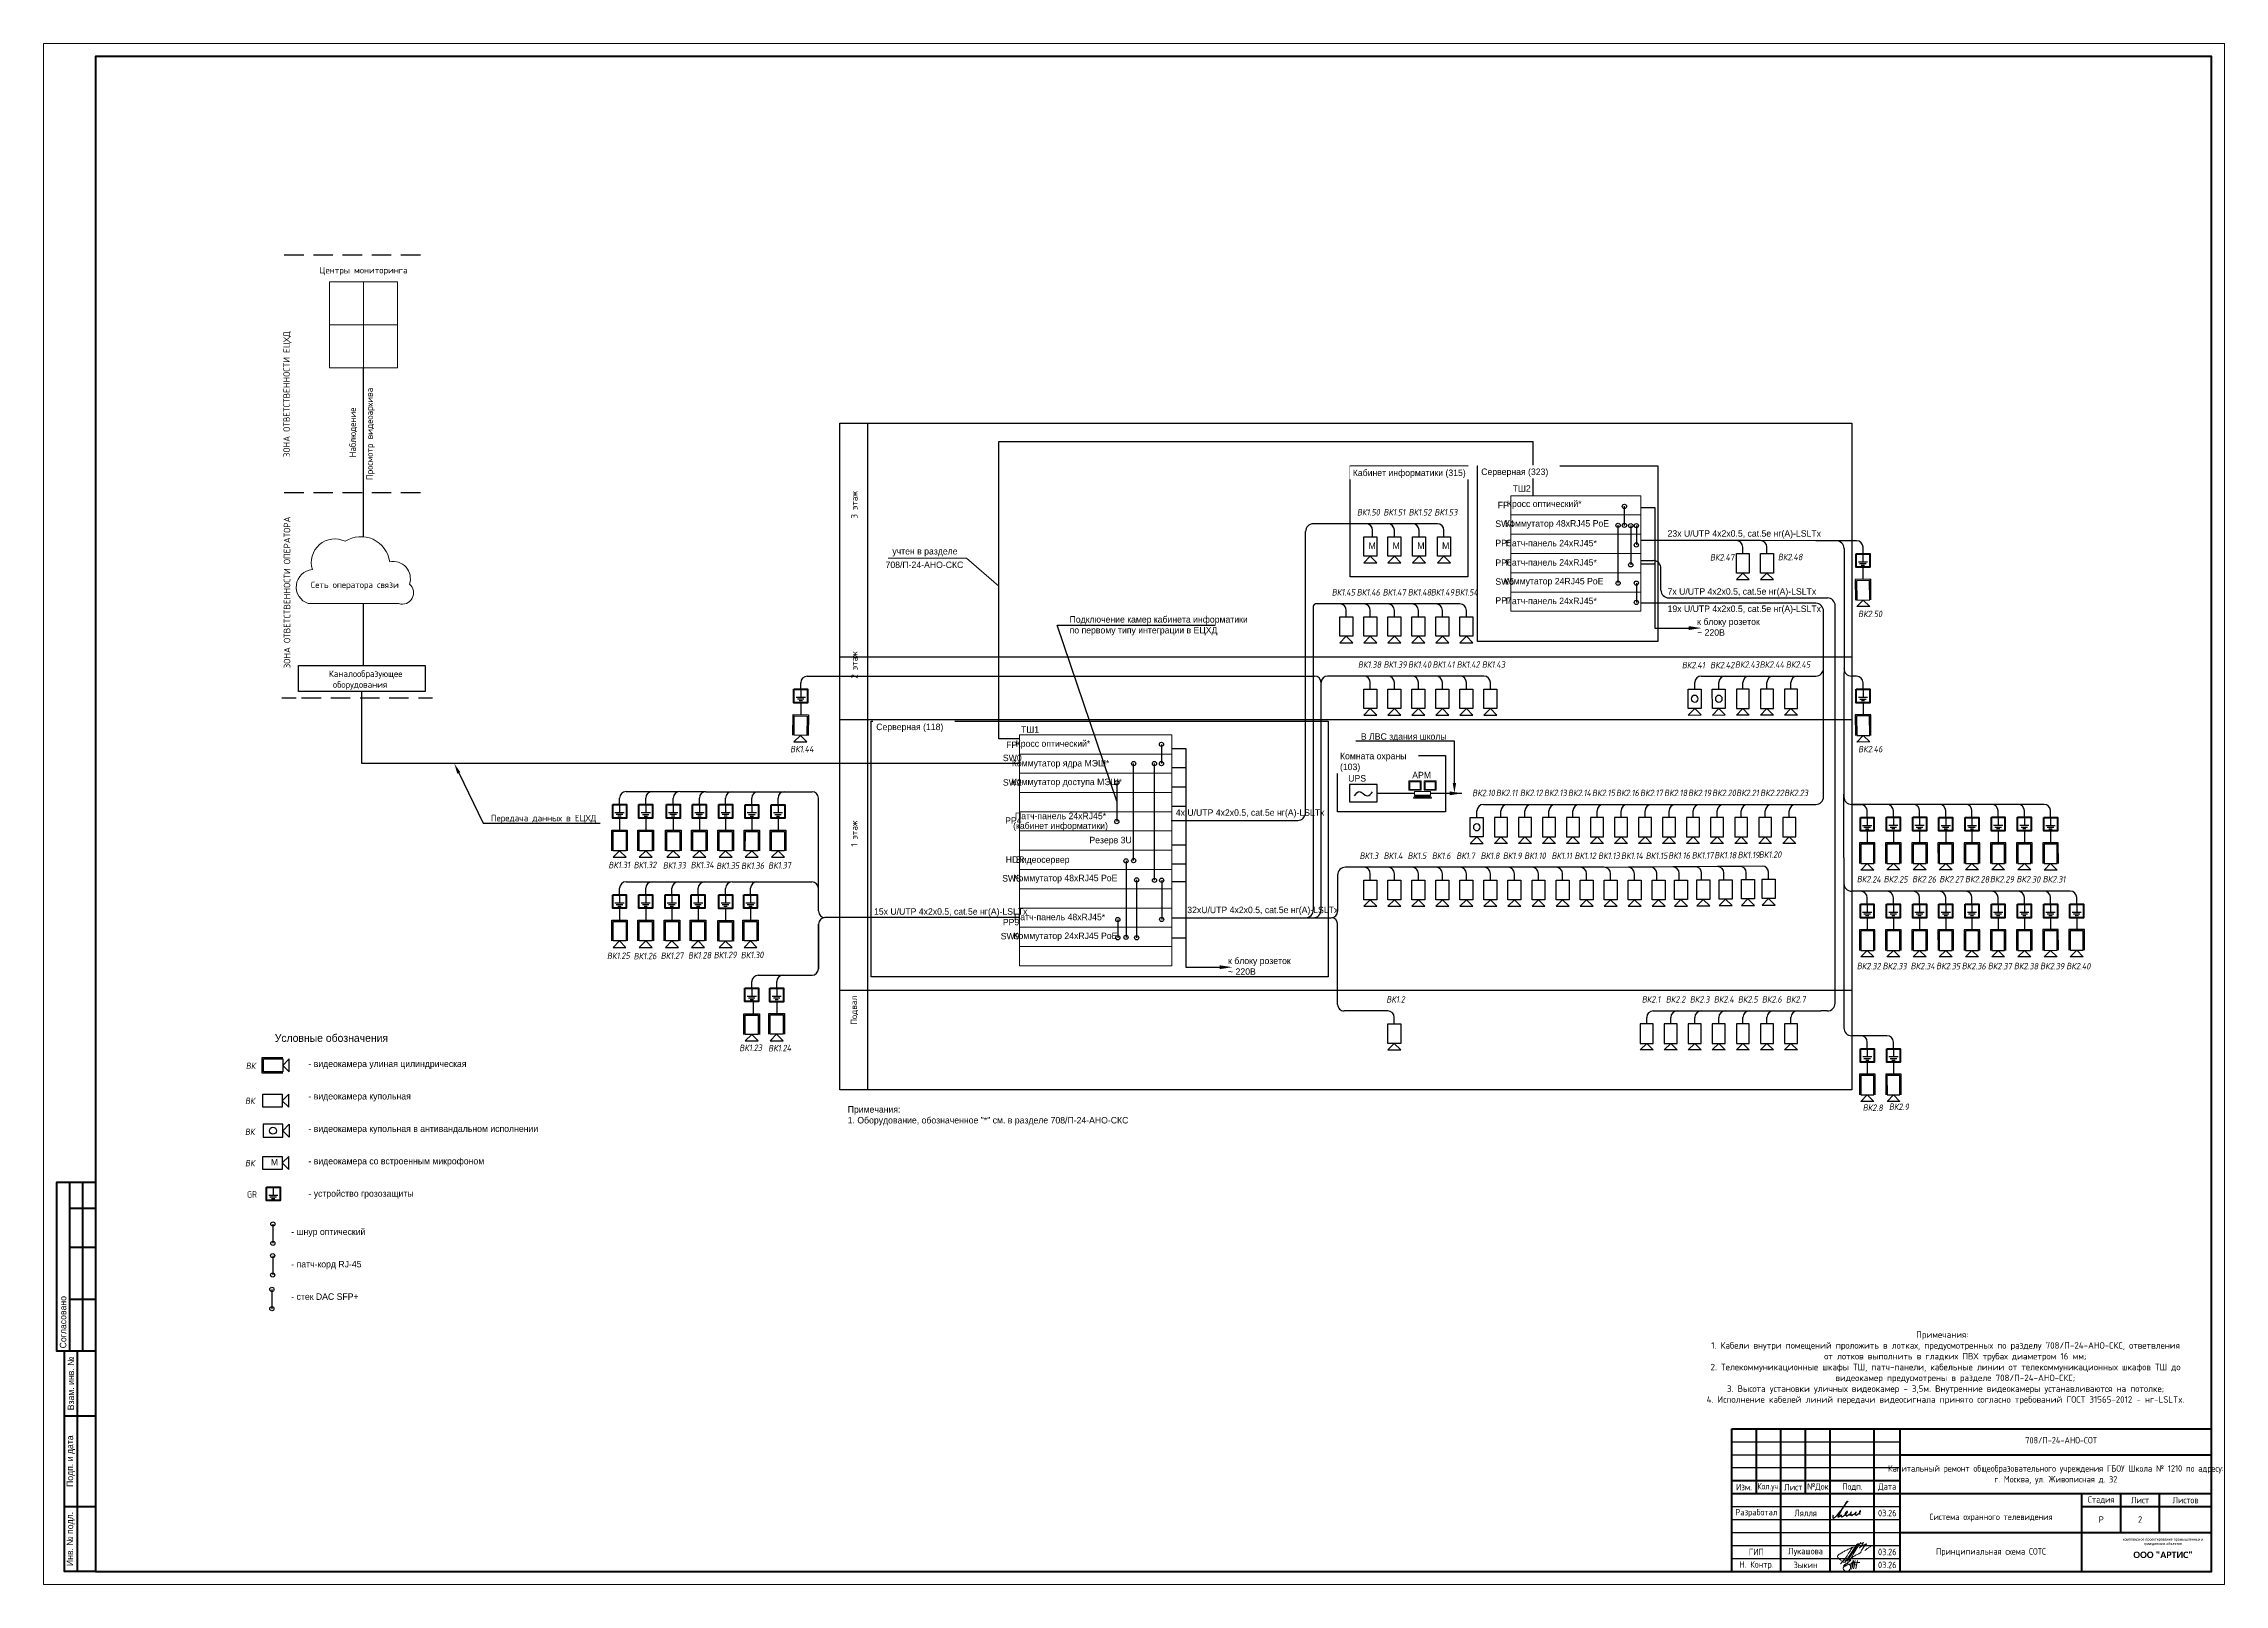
# Paper-space layout 'СС СОТ' of a CAD drawing. Header units: millimetres. Extents: x -1561 to 1243, y -3374 to 657.
# Drawn here: x -1561 to -723, y -3374 to -2783 of the extents above; entities outside this region: 32.
# The model-space entities are those that its viewports show. They can reach past a viewport. Long polylines and large blocks are cut down to what shows.
import ezdxf
from ezdxf import colors
from ezdxf.entities.mleader import LeaderData, LeaderLine
from ezdxf.enums import TextEntityAlignment as Align
from ezdxf.math import Vec2, Vec3

# ---------------------------------------------------------------- set-up
doc = ezdxf.new("R2010")
doc.units = ezdxf.units.MM
doc.set_wipeout_variables(frame=1)
doc.linetypes.add('HIDDEN', pattern=[0.375, 0.25, -0.125])
doc.linetypes.add('штрихпунктирная', pattern=[1, 0.5, -0.25, 0, -0.25])
for name, color, linetype in [('__НАДПИСИ', 7, 'Continuous'), ('_ОС_1 этаж', 7, 'Continuous'), ('G-ANOTVPRT_T', 7, 'Continuous'), ('PDF _5-СОТ Оборудование', 1, 'Continuous'), ('PDF _ОХР', 7, 'Continuous'), ('PDF _Текст', 7, 'Continuous'), ('RC-Позиционные_обозначения', 7, 'Continuous'), ('RC-Таблицы', 7, 'Continuous'), ('СОТ', 7, 'Continuous'), ('стена', 20, 'Continuous'), ('Стены', 194, 'Continuous'), ('флажки', 7, 'Continuous'), ('ШТАМП', 2, 'Continuous')]:
    doc.layers.add(name, color=color, linetype=linetype)
for name, color, linetype, lineweight in [('__ФОРМАТ', 7, 'Continuous', 40), ('_SOT_SH-OBORUD', 5, 'Continuous', 18), ('A-_ANOTTEXT_T', 7, 'Continuous', 9), ('E-Безопасность-G', 153, 'Continuous', 35), ('E-Данные-G', 140, 'Continuous', 35), ('RC-Видеонаблюдение', 5, 'Continuous', 30), ('RC-Выноски', 7, 'Continuous', 0), ('RC-Линии_связи-Адресные', 5, 'Continuous', 30), ('RC-Линии_связи-Питание_12-24В', 3, 'Continuous', 30), ('лс', 5, 'Continuous', 30), ('НО ВН - ВК', 164, 'Continuous', 50), ('Подписи', 7, 'Continuous', 13)]:
    doc.layers.add(name, color=color, linetype=linetype, lineweight=lineweight)
doc.layers.add('PDF _СОТ', color=7, linetype='Continuous', true_color=0xb82d00)
doc.layers.add('Границы листа', color=7, linetype='Continuous', lineweight=0, plot=False)
doc.layers.add('ОФ_подписи', color=5, linetype='Continuous', lineweight=13, true_color=0x0000ff)
doc.styles.add('ALG_Mipgost', font='')
doc.styles.add('GOST 2.304 type A', font='', dxfattribs={"height": 250})
doc.styles.add('GOST 2.304 type A_2', font='', dxfattribs={"height": 2.5})
doc.styles.add('GOST 2.304 type A_3', font='', dxfattribs={"height": 3.5})
doc.styles.add('GOST Common_4', font='', dxfattribs={"height": 7})
doc.styles.add('ICOCPEUR', font='isocpeur.ttf', dxfattribs={"height": 250})
doc.styles.add('ISOCPEUR', font='isocpeur.ttf', dxfattribs={"width": 0.9, "height": 350})
doc.styles.add('KOSTY_STYLE', font='isocpeur.ttf')
doc.styles.add('Mipgost', font='', dxfattribs={"height": 500})
doc.styles.add('Mipgost_5', font='', dxfattribs={"height": 250})
doc.styles.add('RubezhCAD', font='', dxfattribs={"oblique": 10})
doc.styles.get("Standard").update_dxf_attribs({"font": ''})
doc.styles.add('ГОСТ 2.304', font='')
doc.styles.get('ALG_Mipgost').set_extended_font_data('Mipgost')
doc.styles.get('GOST 2.304 type A').set_extended_font_data('GOST 2.304 type A')
doc.styles.get('GOST 2.304 type A_2').set_extended_font_data('GOST 2.304 type A')
doc.styles.get('GOST 2.304 type A_3').set_extended_font_data('GOST 2.304 type A')
doc.styles.get('GOST Common_4').set_extended_font_data('GOST 2.304 type A')
doc.styles.get('Mipgost').set_extended_font_data('Mipgost')
doc.styles.get('Mipgost_5').set_extended_font_data('Mipgost')
doc.styles.get('RubezhCAD').set_extended_font_data('GOST type A')
doc.styles.get('Standard').set_extended_font_data('GOST type B')
doc.styles.get('ГОСТ 2.304').set_extended_font_data('GOST 2.304 type A')

psp = doc.layouts.new('СС СОТ')

# ---------------------------------------------------------------- texts
at = {"layer": 'A-_ANOTTEXT_T', "attachment_point": 1}
for s, insert, char_height, width, style in [('\\fGOST Common|b0|i0|c204|p34|; ', (599.92, 657.41), 7, 2.9662, 'GOST Common_4'), ('\\fGOST Common|b0|i0|c204|p34|; ', (682.41, 657.41), 7, 2.9662, 'GOST Common_4'), ('\\fGOST Common|b0|i0|c204|p34|; ', (738.37, 657.41), 7, 2.9662, 'GOST Common_4'), ('\\fGOST Common|b0|i0|c204|p34|; ', (844.53, 657.41), 7, 2.9662, 'GOST Common_4'), ('\\fGOST Common|b0|i0|c204|p34|; ', (640.87, 645.43), 7, 2.9662, 'GOST Common_4'), ('\\fGOST Common|b0|i0|c204|p34|; ', (708.67, 645.43), 7, 2.9662, 'GOST Common_4'), ('\\fGOST Common|b0|i0|c204|p34|; ', (810.07, 645.43), 7, 2.9662, 'GOST Common_4'), ('\\fGOST Common|b0|i0|c204|p34|; ', (822.44, 645.43), 7, 2.9662, 'GOST Common_4'), ('\\fGOST Common|b0|i0|c204|p34|; ', (652.58, 621.49), 7, 2.9662, 'GOST Common_4'), ('\\fGOST Common|b0|i0|c204|p34|; ', (731.88, 621.49), 7, 2.9662, 'GOST Common_4'), ('\\fGOST Common|b0|i0|c204|p34|; ', (790.56, 621.49), 7, 2.9662, 'GOST Common_4'), ('\\fGOST 2.304 type A|b0|i0|c204|p34|; ', (1157.37, 68.61), 2.5, 1.2827, 'GOST 2.304 type A_2'), ('\\fGOST 2.304 type A|b0|i0|c204|p34|; ', (1161.34, 68.61), 2.5, 1.2827, 'GOST 2.304 type A_2'), ('\\fGOST 2.304 type A|b0|i0|c204|p34|; ', (1183.56, 68.61), 2.5, 1.2827, 'GOST 2.304 type A_2'), ('\\fGOST 2.304 type A|b0|i0|c204|p34|; ', (1186.08, 68.61), 2.5, 1.2827, 'GOST 2.304 type A_2'), ('\\fGOST 2.304 type A|b0|i0|c204|p34|; ', (1199.44, 68.61), 2.5, 1.2827, 'GOST 2.304 type A_2'), ('\\fGOST 2.304 type A|b0|i0|c204|p34|; ', (1214.45, 68.61), 2.5, 1.2827, 'GOST 2.304 type A_2'), ('\\fGOST 2.304 type A|b0|i0|c204|p34|; ', (1224.71, 68.61), 2.5, 1.2827, 'GOST 2.304 type A_2'), ('\\fGOST 2.304 type A|b0|i0|c204|p34|; ', (1145.4, 64.78), 2.5, 1.2827, 'GOST 2.304 type A_2'), ('\\fGOST 2.304 type A|b0|i0|c204|p34|; ', (1149.63, 64.78), 2.5, 1.2827, 'GOST 2.304 type A_2'), ('\\fGOST 2.304 type A|b0|i0|c204|p34|; ', (1158.82, 64.78), 2.5, 1.2827, 'GOST 2.304 type A_2'), ('\\fGOST 2.304 type A|b0|i0|c204|p34|; ', (1142.67, 17.43), 3.5, 1.6835, 'GOST 2.304 type A_3'), ('\\fGOST 2.304 type A|b0|i0|c204|p34|; ', (1170.98, 17.43), 3.5, 1.6835, 'GOST 2.304 type A_3'), ('\\fGOST 2.304 type A|b0|i0|c204|p34|; ', (1182.29, 17.43), 3.5, 1.6835, 'GOST 2.304 type A_3'), ('\\fGOST 2.304 type A|b0|i0|c204|p34|; ', (1201.87, 17.43), 3.5, 1.6835, 'GOST 2.304 type A_3'), ('\\fGOST 2.304 type A|b0|i0|c204|p34|; ', (1243.34, 17.43), 3.5, 1.6835, 'GOST 2.304 type A_3'), ('\\fGOST 2.304 type A|b0|i0|c204|p34|; ', (1143.4, 12.07), 3.5, 1.6835, 'GOST 2.304 type A_3'), ('\\fGOST 2.304 type A|b0|i0|c204|p34|; ', (1167.34, 12.07), 3.5, 1.6835, 'GOST 2.304 type A_3'), ('\\fGOST 2.304 type A|b0|i0|c204|p34|; ', (1225.35, 12.07), 3.5, 1.6835, 'GOST 2.304 type A_3'), ('\\fGOST 2.304 type A|b0|i0|c204|p34|; ', (1232.69, 12.07), 3.5, 1.6835, 'GOST 2.304 type A_3'), ('\\fGOST 2.304 type A|b0|i0|c204|p34|; ', (1160.79, 6.71), 3.5, 1.6835, 'GOST 2.304 type A_3'), ('\\fGOST 2.304 type A|b0|i0|c204|p34|; ', (1211.59, 6.71), 3.5, 1.6835, 'GOST 2.304 type A_3')]:
    psp.add_mtext(s, dxfattribs=dict(at, insert=insert, char_height=char_height, width=width, style=style))

msp = doc.modelspace()

# ---------------------------------------------------------------- texts
at = {"color": 7, "lineweight": 13, "insert": (368124.365, 361041.859), "char_height": 300, "width": 20045.34514, "attachment_point": 5, "style": 'ALG_Mipgost'}
msp.add_mtext('Условные обозначения', dxfattribs=at)
at = {"color": 0, "lineweight": 30, "insert": (365059.714, 355013.42), "char_height": 250, "width": 479.75, "attachment_point": 5, "style": 'ISOCPEUR'}
msp.add_mtext('GR', dxfattribs=at)
at = {"layer": 'E-Данные-G', "color": 7, "lineweight": 20, "char_height": 250, "width": 26159.17703, "attachment_point": 1, "style": 'Mipgost'}
for s, insert in [('\\pi13079.58852;\\P\\pi0;\\P- видеокамера улиная цилиндрическая\\P\\P\\P- видеокамера купольная\\P\\P\\P- видеокамера купольная в антивандальном исполнении\\P\\P\\P- видеокамера со встроенным микрофоном\\P\\P\\P- устройство грозозащиты', (367238.167, 361006.059)), ('\\pi13079.58852;\\P\\pi0;\\P\\P\\P\\P- шнур оптический\\P\\P\\P- патч-корд RJ-45\\P\\P\\P- стек DAC SFP+', (366577.251, 355781.539))]:
    msp.add_mtext(s, dxfattribs=dict(at, insert=insert))
at = {"layer": 'PDF _Текст', "linetype": 'Continuous', "lineweight": 20, "char_height": 250, "attachment_point": 7, "style": 'KOSTY_STYLE'}
for s, insert in [('Центры мониторинга', (367660.021, 390449.338)), ('Сеть оператора связи', (367332.287, 378321.062)), ('Каналообразующее\\P оборудования', (368025.783, 374475.709))]:
    msp.add_mtext(s, dxfattribs=dict(at, insert=insert))
at = {"layer": 'PDF _Текст', "linetype": 'Continuous', "lineweight": 20, "char_height": 250, "attachment_point": 7, "rotation": 90, "style": 'KOSTY_STYLE'}
for s, insert in [('ЗОНА ОТВЕТСТВЕННОСТИ ЕЦХД', (366588.418, 383436.525)), ('Просмотр видеоархива', (369790.948, 382552.322)), ('Наблюдение', (369108.509, 383426.787)), ('ЗОНА ОТВЕТСТВЕННОСТИ ОПЕРАТОРА', (366538.415, 375294.654))]:
    msp.add_mtext(s, dxfattribs=dict(at, insert=insert))
at = {"layer": 'PDF _Текст', "linetype": 'Continuous', "lineweight": 20, "char_height": 250, "attachment_point": 2, "style": 'Mipgost_5'}
for s, insert, width, line_spacing_factor in [('Коммутатор 48хRJ45 PoE', (415390.619, 381007.433), 4924.75604, 0.960103), ('Кросс оптический*', (414896.99, 381762.338), 4723.74559, 0.899144), ('{\\C0;Патч-панель 24хRJ45*}', (415166.48, 380246.75), 4497.60884, 0.899144), ('{\\C0;Патч-панель 24хRJ45*}', (415166.48, 379502.716), 4497.60884, 0.899144), ('Коммутатор 24RJ45 PoE', (415258.96, 378779.564), 4924.75604, 0.960103), ('{\\C0;Патч-панель 24хRJ45*}', (415166.48, 378018.882), 4497.60884, 0.899144), ('Коммутатор ядра МЭШ*', (396243.737, 371760.946), 4924.75604, 0.960103), ('Кросс оптический*', (395952.151, 372518.264), 4723.74559, 0.899144), ('Коммутатор доступа МЭШ*', (396483.466, 371042.287), 4924.75604, 0.960103), ('{\\C0;Патч-панель 24хRJ45*\\P(кабинет информатики)}', (396242.068, 369728.056), 4497.60884, 0.899144), ('{\\C0;Резерв 3U}', (398171.043, 368799.109), 6691.65489, 0.7), ('{\\C0;Видеосервер}', (395556.473, 368045.346), 4759.67567, 0.899144), ('Коммутатор 48хRJ45 PoE', (396430.831, 367336.559), 4924.75604, 0.960103), ('{\\C0;Патч-панель 48хRJ45*}', (396206.692, 365831.843), 4497.60884, 0.899144), ('Коммутатор 24хRJ45 PoE', (396430.831, 365108.69), 4924.75604, 0.960103)]:
    msp.add_mtext(s, dxfattribs=dict(at, insert=insert, width=width, line_spacing_factor=line_spacing_factor))
at = {"layer": 'PDF _Текст', "char_height": 250, "style": 'Mipgost_5'}
for s, insert, attachment_point in [('23x U/UTP 4x2x0.5, cat.5e нг(А)-LSLTx', (419652.259, 380294.076), 7), ('708/П-24-АНО-СКС', (392493.253, 379156.511), 9), ('учтен в разделе', (392271.3, 379609.007), 9), ('7x U/UTP 4x2x0.5, cat.5e нг(А)-LSLTx', (419652.259, 378057.597), 7), ('19x U/UTP 4x2x0.5, cat.5e нг(А)-LSLTx', (419652.259, 377391.402), 7), ('Подключение камер кабинета информатики\\Pпо первому типу интеграции в ЕЦХД', (396592.281, 376564.656), 7), ('~ 220В', (420792.738, 376550.15), 7), ('к блоку розеток', (420792.738, 376891.985), 7), ('4x U/UTP 4x2x0.5, cat.5e нг(А)-LSLTx', (400687.38, 369533.699), 7), ('15x U/UTP 4x2x0.5, cat.5e нг(А)-LSLTx', (389048.715, 365718.419), 7), ('32xU/UTP 4x2x0.5, cat.5e нг(А)-LSLTx', (401129.411, 365781.056), 7), ('к блоку розеток', (402704.259, 363817.486), 7), ('~ 220В', (402704.259, 363475.65), 7)]:
    msp.add_mtext(s, dxfattribs=dict(at, insert=insert, attachment_point=attachment_point))
at = {"layer": 'СОТ', "color": 0, "char_height": 250, "width": 2457.95894, "attachment_point": 4, "style": 'Mipgost_5'}
for s, insert in [('SW4', (413010.491, 380866.855)), ('FP', (413103.98, 381589.931)), ('PP5', (413010.491, 380124.938)), ('PP6', (413010.491, 379364.976)), ('SW5', (413010.491, 378637.928)), ('PP7', (413010.491, 377910.962)), ('ТШ1', (394718.951, 372935.568)), ('SW0', (394018.744, 371840.524)), ('FP', (394144.192, 372345.857)), ('SW2', (394018.744, 370893.197)), ('HDR', (394129.24, 367921.931)), ('SW8', (393992.939, 367195.982)), ('SW9', (393936.148, 364967.055))]:
    msp.add_mtext(s, dxfattribs=dict(at, insert=insert))
at = {"layer": 'СОТ', "char_height": 250}
for s, insert, width, attachment_point, style in [('PP4', (394107.779, 369424.816), 2457.95894, 4, 'Mipgost_5'), ('PP9', (394018.215, 365506.89), 2457.95894, 4, 'Mipgost_5'), ('Примечания:\\P\\pi-750,l1000,t1000;1.^IКабели внутри помещений проложить в лотках, предусмотренных по разделу 708/П-24-АНО-СКС, ответвления от лотков выполнить в гладких ПВХ трубах диаметром 16 мм;\\P2.^IТелекоммуникационные шкафы ТШ, патч-панели, кабельные линии от телекоммуникационных шкафов ТШ до видеокамер предусмотрены в разделе 708/П-24-АНО-СКС;   \\P3.^IВысота установки уличных видеокамер - 3,5м. Внутренние видеокамеры устанавливаются на потолке;\\P4.^IИсполнение кабелей линий передачи видеосигнала принято согласно требований ГОСТ 31565-2012 - нг-LSLTx.', (430247.64, 348322.722), 18723.77073, 5, 'ICOCPEUR'), ('2', (437875.265, 342477.767), 1500, 5, 'GOST 2.304 type A'), ('Принципиальная схема СОТС', (432125.265, 341216.079), 7000, 5, 'GOST 2.304 type A')]:
    msp.add_mtext(s, dxfattribs=dict(at, insert=insert, width=width, attachment_point=attachment_point, style=style))
at = {"layer": 'ШТАМП', "color": 0, "lineweight": 30, "char_height": 250, "width": 3357.12654, "attachment_point": 5, "rotation": 90, "line_spacing_factor": 0.85}
for s, insert in [('{\\fISOCPEUR|b0|i0|c204|p34;3 этаж}', (388288.765, 381595.046)), ('{\\fISOCPEUR|b0|i0|c204|p34;2 этаж}', (388288.765, 375419.116)), ('{\\fISOCPEUR|b0|i0|c204|p34;1 этаж}', (388288.765, 368918.48)), ('{\\fISOCPEUR|b0|i0|c204|p34;Подвал}', (388290.317, 362114.436))]:
    msp.add_mtext(s, dxfattribs=dict(at, insert=insert))

# ---------------------------------------------------------------- blocks, each defined once
blk = doc.blocks.new('*U992')
for p, q in [((5, 155), (5, 90)), ((15, 155), (15, 90))]:
    blk.add_line(p, q)
at = {"lineweight": -2}
for p, q in [((10, 155), (10, 90)), ((10, 145), (20, 145)), ((10, 130), (20, 130)), ((10, 110), (20, 110)), ((13, 90), (13, 5)), ((8, 65), (20, 65)), ((8, 30), (20, 30))]:
    blk.add_line(p, q, dxfattribs=at)
blk.add_lwpolyline([(20, 5), (836, 5), (836, 589), (20, 589)], close=True, dxfattribs=at)
for points in [[(20, 155), (5, 155), (5, 90), (8, 90)], [(20, 5), (8, 5), (8, 90), (20, 90)]]:
    blk.add_lwpolyline(points, dxfattribs=at)
at = {"layer": 'Границы листа'}
blk.add_lwpolyline([(841, 0), (0, 0), (0, 594), (841, 594)], close=True, dxfattribs=at)
at = {"lineweight": 30, "style": 'Mipgost_5'}
blk.add_text('Согласовано', height=2.5, rotation=90, dxfattribs=at).set_placement((7.5, 91), align=Align.MIDDLE_LEFT)
for s, p in [('Взам. инв. №', (10.5, 77.5)), ('Подп. и дата', (10.5, 47.5)), ('Инв. № подл.', (10.5, 17.5))]:
    blk.add_text(s, height=2.5, rotation=90, dxfattribs=at).set_placement(p, align=Align.MIDDLE)
at = {"lineweight": 13, "oblique": 10, "flags": 8}
blk.add_attdef('ФОРМАТ', (801.94, 1.12), '', height=3, dxfattribs=at)
blk = doc.blocks.new('П_Зыкин')
at = {"layer": 'ОФ_подписи', "color": 5, "ltscale": 100, "transparency": 33554687}
for p, q in [((142, 249), (62, -174)), ((102, 37), (218, 37)), ((258, 249), (178, -174))]:
    blk.add_line(p, q, dxfattribs=at)
blk.add_lwpolyline([(-462, 273), (-74, 273), (-446, -30)], dxfattribs=at)
for centre, radius, start, end in [((-271, -94), 186, 314.23929, 159.93483), ((345, -1372), 1523, 88.87583, 117.8788), ((1109, -252), 1204, 158.75935, 174.23097), ((-1024, 224), 1068, 337.81444, 2.88593), ((-849, 72), 852, 342.83077, 7.48151), ((-9, 182), 4.48, 8.96906, 155.65511), ((-643, 22), 732, 344.4555, 20.46196), ((-318, -169), 151, 108.7568, 173.42509), ((-287, -115), 185, 191.53585, 322.35119)]:
    blk.add_arc(centre, radius, start, end, dxfattribs=at)
blk = doc.blocks.new('П_Лукашова')
at = {"layer": 'ОФ_подписи', "color": 5}
for p, q in [((221, 339), (-221, -339)), ((286, 371), (-156, -307)), ((283, 370), (218, 338))]:
    blk.add_line(p, q, dxfattribs=at)
for points in [[(-221, -339), (-276, -344), (-368, -289), (-446, -221), (-505, -166), (-522, -116), (-412, -16), (-295, 56), (-173, 120), (-49, 179), (33, 216), (87, 237), (52, 221), (11, 167), (-59, 51), (-126, -52), (-177, -132), (-256, -231), (-409, -409)], [(360, 20), (294, -18), (203, -65), (91, -124), (-73, -248)], [(366, 415), (236, 213), (85, -37), (-50, -300)], [(221, 301), (344, 360), (434, 401), (475, 416), (464, 395), (420, 336), (342, 232), (310, 203), (337, 221), (420, 283), (490, 322), (558, 352), (576, 358), (491, 240), (403, 113), (374, 49), (360, 20)], [(530, 102), (646, 199), (748, 254)]]:
    blk.add_spline(points, degree=3, dxfattribs=at)
blk = doc.blocks.new('штамп')
at = {"layer": '__ФОРМАТ', "linetype": 'Continuous', "lineweight": 50}
for p, q in [((531929, 45357), (531929, 50857)), ((531929, 50857), (550429, 50857)), ((532879, 48357), (532879, 50857)), ((533829, 45357), (533829, 50857)), ((534779, 48357), (534779, 50857)), ((535729, 45357), (535729, 50857)), ((537429, 45357), (537429, 50857)), ((538429, 45357), (538429, 50857)), ((550429, 45357), (550429, 50857)), ((538429, 49857), (550429, 49857)), ((531929, 48857), (538429, 48857)), ((531929, 48357), (550429, 48357)), ((545429, 45357), (545429, 48357)), ((546929, 46857), (546929, 48357)), ((548429, 46857), (548429, 48357)), ((545429, 47857), (550429, 47857)), ((538429, 46857), (550429, 46857)), ((531929, 45357), (550429, 45357))]:
    blk.add_line(p, q, dxfattribs=at)
at = {"layer": '__ФОРМАТ', "linetype": 'Continuous', "lineweight": -2}
for p, q in [((531929, 50357), (538429, 50357)), ((531929, 49857), (538429, 49857)), ((531929, 49357), (538429, 49357)), ((531929, 48857), (538429, 48857)), ((531929, 47857), (538429, 47857)), ((531929, 47357), (538429, 47357)), ((531929, 46857), (538429, 46857)), ((531929, 46357), (538429, 46357)), ((538429, 46857), (550429, 46857)), ((531929, 45857), (538429, 45857))]:
    blk.add_line(p, q, dxfattribs=at)
at = {"layer": 'Подписи', "color": 5, "lineweight": 25}
blk.add_lwpolyline([(535847, 47525), (535833, 47500), (535823, 47461), (535824, 47440), (535829, 47423), (535840, 47414), (535857, 47413), (535876, 47421), (535897, 47435), (535917, 47454), (536005, 47539), (536088, 47624), (536142, 47690), (536203, 47776), (536266, 47874), (536323, 47953), (536362, 48009), (536395, 48059), (536405, 48060), (536397, 48045), (536295, 47925), (536205, 47790), (536095, 47603), (536059, 47544), (536038, 47506), (536029, 47485), (536027, 47473), (536027, 47462), (536031, 47457), (536037, 47454), (536045, 47456), (536057, 47466), (536072, 47479), (536107, 47506), (536133, 47525), (536147, 47532), (536152, 47532), (536153, 47529), (536150, 47520), (536147, 47504), (536146, 47491), (536148, 47479), (536150, 47471), (536157, 47465), (536166, 47462), (536178, 47464), (536189, 47469), (536215, 47480), (536240, 47498), (536281, 47529), (536306, 47550), (536324, 47567), (536342, 47582), (536372, 47609), (536388, 47629), (536397, 47646), (536399, 47657), (536398, 47666), (536393, 47671), (536383, 47671), (536372, 47667), (536356, 47653), (536336, 47632), (536323, 47612), (536313, 47599), (536309, 47587), (536310, 47579), (536315, 47575), (536326, 47579), (536335, 47585), (536344, 47592), (536348, 47595), (536352, 47596), (536354, 47595), (536355, 47592), (536349, 47583), (536342, 47575), (536334, 47561), (536326, 47547), (536322, 47538), (536320, 47531), (536321, 47523), (536325, 47519), (536328, 47519), (536333, 47524), (536338, 47527), (536344, 47526), (536346, 47520), (536351, 47508), (536355, 47498), (536359, 47493), (536366, 47491), (536375, 47491), (536385, 47497), (536412, 47513), (536436, 47532), (536466, 47559), (536491, 47583), (536517, 47607), (536529, 47621), (536545, 47642), (536547, 47643), (536546, 47644), (536543, 47644), (536541, 47642), (536538, 47637), (536499, 47577), (536491, 47558), (536482, 47544), (536480, 47535), (536479, 47529), (536481, 47524), (536483, 47522), (536489, 47523), (536494, 47526), (536502, 47532), (536512, 47539), (536522, 47544), (536530, 47548), (536541, 47549), (536547, 47546), (536550, 47541), (536551, 47531), (536552, 47525), (536553, 47521), (536558, 47517), (536562, 47515), (536568, 47515), (536575, 47517), (536583, 47523), (536596, 47533), (536617, 47547), (536636, 47561), (536659, 47583), (536688, 47609), (536702, 47620), (536713, 47630), (536721, 47636), (536727, 47641), (536727, 47643), (536726, 47644), (536723, 47643), (536720, 47638), (536715, 47629), (536693, 47594), (536681, 47575), (536676, 47566), (536674, 47557), (536677, 47551), (536679, 47547), (536684, 47546), (536689, 47549), (536695, 47552), (536700, 47554), (536709, 47554), (536716, 47551), (536717, 47545), (536719, 47535), (536721, 47527), (536725, 47524), (536731, 47520), (536741, 47523), (536747, 47528), (536757, 47534), (536779, 47550), (536809, 47572), (536842, 47600), (536865, 47623), (536880, 47642), (536895, 47664), (536899, 47675), (536901, 47684), (536898, 47689), (536891, 47693), (536881, 47689), (536873, 47682), (536862, 47668), (536856, 47654), (536855, 47638), (536856, 47622), (536856, 47598), (536858, 47583), (536860, 47572), (536864, 47560), (536871, 47551)], dxfattribs=at)
at = {"layer": 'ОФ_подписи'}
for name, p, xscale, yscale, zscale in [('П_Лукашова', (536533, 46057), 1.010226427429054, 1.010226427429054, 1.010226427429054), ('П_Зыкин', (536581, 45585), 0.7621923841183493, 0.7621923841183493, 0.7621923841183493)]:
    blk.add_blockref(name, p, dxfattribs=dict(at, xscale=xscale, yscale=yscale, zscale=zscale))
at = {"transparency": 33554687, "attachment_point": 5, "style": 'ГОСТ 2.304'}
for s, insert, char_height, width in [('{\\fArial|b0|i0|c204|p34;комплексное проектирование промышленных и гражданских объектов}', (548563, 46495), 100, 3372.21), ('{\\fCorbel Light|b1|i0|c204|p34;ООО "АРТИС"}', (548563, 45995), 250, 4171.2)]:
    blk.add_mtext(s, dxfattribs=dict(at, insert=insert, char_height=char_height, width=width))
at = {"layer": '__НАДПИСИ', "lineweight": 9, "ltscale": 2, "style": 'ISOCPEUR', "flags": 1}
blk.add_attdef('NOTATION', (548864, 51134), '', height=250, dxfattribs=at)
at = {"layer": '__НАДПИСИ', "lineweight": 9, "ltscale": 2, "style": 'RubezhCAD', "oblique": 10}
blk.add_attdef('SHEET', text='', height=250, dxfattribs=at).set_placement((547679, 47357), align=Align.MIDDLE_CENTER)
at = {"layer": '__ФОРМАТ', "color": 7, "linetype": 'Continuous', "lineweight": 20, "char_height": 250, "attachment_point": 5, "style": 'GOST 2.304 type A'}
for s, insert, width in [('Капитальный ремонт общеобразовательного учреждения ГБОУ Школа № 1210 по адресу:      \\Pг. Москва, ул. Живописная д. 32', (544429, 49085), 12000), ('\\pi-7.5,l7.5,t7.5;{\\W0.9;\\C256;Кол.уч.}', (533354, 48607), 950)]:
    blk.add_mtext(s, dxfattribs=dict(at, insert=insert, width=width))
for s, insert, width, line_spacing_factor in [('\\pi-7.5,l7.5,t7.5;{\\C256;Изм.}', (532404, 48607), 950, 1.2), ('\\pi-7.5,l7.5,t7.5;{\\C256;Лист}', (534304, 48607), 950, 1.2), ('\\pi-7.5,l7.5,t7.5;{\\C256;№Док}', (535254, 48607), 950, 1.2), ('\\pi-7.5,l7.5,t7.5;{\\C256;Подп.}', (536584, 48607), 1710.72, 1.2), ('\\pi-7.5,l7.5,t7.5;{\\C256;Дата}', (537929, 48607), 1000, 1.2), ('\\pi-7.5,l7.5,t7.5;{\\C256;Стадия}', (546179, 48107), 1500, 1.2), ('\\pi-7.5,l7.5,t7.5;{\\C256;Лист}', (547679, 48107), 1500, 1.2), ('\\pi-7.5,l7.5,t7.5;{\\C256;Листов}', (549429, 48107), 2000, 1.2), ('\\pi-7.5,l7.5,t7.5;{\\C256;Разработал}', (532879, 47607), 1900, 1.2), ('{\\C256;Лялля}', (534779, 47607), 1900, 1.2), ('{\\C256;03.26}', (537929, 47607), 1000, 1.2), ('Система охранного телевидения', (541929, 47427), 6828.82, 0.85), ('\\pi-750,l750,t750;{\\C256;Р}', (546179, 47357), 1500, 1.2), ('{\\C256;Лукашова}', (534779, 46107), 1900, 1.2), ('{\\C256;Н. Контр. }', (532879, 45592), 1900, 1.2), ('\\pi-7.5,l7.5,t7.5;{\\C256;ГИП}', (532879, 46107), 1900, 1.2), ('\\pi-750,l750,t750;{\\C256;Зыкин}', (534779, 45607), 1900, 1.2), ('{\\C256;03.26}', (537929, 46107), 1000, 1.2), ('{\\C256;03.26}', (537929, 45607), 1000, 1.2)]:
    blk.add_mtext(s, dxfattribs=dict(at, insert=insert, width=width, line_spacing_factor=line_spacing_factor))
at = {"layer": 'стена', "color": 18, "true_color": 0x000000, "insert": (543249, 50539), "char_height": 250, "width": 3851.47, "attachment_point": 1, "style": 'GOST 2.304 type A'}
blk.add_mtext('708/П-24-АНО-СОТ', dxfattribs=at)
blk = doc.blocks.new('RC-UGO-CAM-03')
blk.add_wipeout([(3.74, 0), (6.24, 2.5), (6.24, -2.5)])
blk.add_wipeout([(-3.74, -2.5), (-3.74, 2.5), (3.74, 2.5), (3.74, -2.5)])
for p, q in [((3.74, 0), (6.24, 2.5)), ((6.24, 2.5), (6.24, -2.5)), ((3.74, 0), (6.24, -2.5))]:
    blk.add_line(p, q)
blk.add_lwpolyline([(3.74, 3), (-4.24, 3), (-4.24, -3), (3.74, -3)])
blk.add_lwpolyline([(3.74, -2.5), (3.74, 2.5), (-3.74, 2.5), (-3.74, -2.5), (3.74, -2.5)], close=True)
blk.add_attdef('PSTN', text='', height=2.5).set_placement((4.63, 3.28), align=Align.BOTTOM_LEFT)
blk = doc.blocks.new('PC 2 mon')
for p, q in [((-5.4, -4.3), (5.4, -4.3)), ((-5.2, -3.8), (5.2, -3.8)), ((-5, -3.4), (5, -3.4))]:
    blk.add_line(p, q)
for points in [[(-9.3, 7.3), (-1, 7.3), (-1, 0.9), (-9.3, 0.9)], [(-8.6, 6.7), (-1.7, 6.7), (-1.7, 1.5), (-8.6, 1.5)], [(-5.4, 0), (5.4, 0), (5.4, -2.4), (-5.4, -2.4)], [(1.1, 7.3), (9.4, 7.3), (9.4, 0.9), (1.1, 0.9)], [(1.8, 6.7), (8.7, 6.7), (8.7, 1.5), (1.8, 1.5)], [(-5.4, -3), (5.4, -3), (6.1, -4.6), (-6.1, -4.6)]]:
    blk.add_lwpolyline(points, close=True)
blk = doc.blocks.new('RC-UGO-CAM-01')
at = {"color": 1}
blk.add_wipeout([(3.74, 0), (6.24, 2.5), (6.24, -2.5)], dxfattribs=at)
blk.add_wipeout([(-3.74, -2.5), (-3.74, 2.5), (3.74, 2.5), (3.74, -2.5)], dxfattribs=at)
for p, q in [((3.74, 0), (6.24, 2.5)), ((6.24, 2.5), (6.24, -2.5)), ((3.74, 0), (6.24, -2.5))]:
    blk.add_line(p, q, dxfattribs=at)
blk.add_lwpolyline([(3.74, -2.5), (3.74, 2.5), (-3.74, 2.5), (-3.74, -2.5), (3.74, -2.5)], close=True, dxfattribs=at)
blk.add_attdef('PSTN', text='', height=2.5).set_placement((4.63, 3.28), align=Align.BOTTOM_LEFT)
blk = doc.blocks.new('RC-UGO-CAM-02')
at = {"color": 1}
blk.add_wipeout([(-3.74, -2.5), (-3.74, 2.5), (3.74, 2.5), (3.74, -2.5)], dxfattribs=at)
for p, q in [((3.74, 0), (6.24, 2.5)), ((6.24, 2.5), (6.24, -2.5)), ((3.74, 0), (6.24, -2.5))]:
    blk.add_line(p, q, dxfattribs=at)
blk.add_lwpolyline([(3.74, -2.5), (3.74, 2.5), (-3.74, 2.5), (-3.74, -2.5), (3.74, -2.5)], close=True, dxfattribs=at)
blk.add_circle((0, 0), 1.33, dxfattribs=at)
blk.add_attdef('PSTN', text='', height=2.5).set_placement((4.63, 3.28), align=Align.BOTTOM_LEFT)
blk = doc.blocks.new('грозозащита')
blk.add_wipeout([(-262, 0), (-262, 520), (262, 520), (262, 0)])
at = {"color": 7}
for p, q in [((0, 201), (-177, 201)), ((0, 132), (-128, 132)), ((62, 70), (-62, 70)), ((0, 482), (0, 201)), ((177, 201), (0, 201)), ((124, 132), (0, 132))]:
    blk.add_line(p, q, dxfattribs=at)
at = {"layer": 'НО ВН - ВК'}
blk.add_line((-262, 0), (-262, 520), dxfattribs=at)
at = {"layer": 'НО ВН - ВК', "color": 6}
blk.add_lwpolyline([(-262, 520), (262, 520), (262, 0), (-262, 0)], close=True, dxfattribs=at)

# ---------------------------------------------------------------- linework, layer by layer
at = {"color": 3, "transparency": 33554687}
msp.add_spline([(407581.367, 370383.472), (407762.157, 370549.683), (408073.12, 370376.245), (408278.915, 370538.843)], degree=3, dxfattribs=at)
at = {"layer": '_ОС_1 этаж'}
msp.add_lwpolyline([(366849.933, 374398.494), (366849.933, 375403.937), (371735.74, 375403.937), (371735.74, 374398.494)], close=True, dxfattribs=at)
at = {"layer": 'E-Безопасность-G', "color": 5}
msp.add_line((386909.014, 365431.634), (386907.336, 363714.316), dxfattribs=at)
at = {"layer": 'PDF _5-СОТ Оборудование', "color": 6}
for p, q in [((417989.093, 380805.526), (417989.093, 381543.297)), ((417743.398, 378577.657), (417743.398, 380809.015)), ((399179.806, 364906.784), (399179.806, 367138.142))]:
    msp.add_line(p, q, dxfattribs=at)
at = {"layer": 'PDF _5-СОТ Оборудование', "color": 18, "true_color": 0x000000}
for p, q in [((399061.187, 367881.837), (399061.187, 371621.812)), ((399865.963, 367121.469), (399865.119, 371621.812))]:
    msp.add_line(p, q, dxfattribs=at)
at = {"layer": 'PDF _5-СОТ Оборудование', "color": 7, "linetype": 'Continuous', "lineweight": 0}
for points in [[(418623.141, 381949.159), (418623.141, 379722.349), (413612.817, 379722.349), (413612.817, 381949.159)], [(418623.141, 381949.159), (413612.817, 381949.159)], [(418623.141, 381207.242), (413612.817, 381207.242)], [(418623.141, 381206.183), (418623.141, 377492.363), (413612.817, 377492.363), (413612.817, 381206.183)], [(418623.141, 380464.266), (413612.817, 380464.266)], [(418623.141, 378978.315), (413612.817, 378978.315)], [(418623.141, 378236.397), (413612.817, 378236.397)], [(418623.141, 377492.363), (413612.817, 377492.363)], [(400534.662, 372734.024), (394664.529, 372734.024)], [(400534.662, 372734.024), (400534.662, 366048.3), (394664.529, 366048.3), (394664.529, 372734.024)], [(400534.662, 371991.048), (394664.529, 371991.048)], [(400534.662, 371250.189), (394664.529, 371250.189)], [(400534.662, 370509.33), (394664.529, 370509.33)], [(400534.662, 369766.354), (394664.529, 369766.354)], [(400534.662, 369023.378), (394664.529, 369023.378)], [(400534.662, 368280.403), (394664.529, 368280.403)], [(400534.662, 367535.31), (400534.662, 363821.49), (394664.529, 363824.724), (394664.529, 367538.545)], [(400534.662, 367535.31), (394664.529, 367535.31)], [(400534.662, 366793.393), (394664.529, 366793.393)], [(400534.662, 366049.359), (394664.529, 366049.359)], [(400534.662, 365309.558), (394664.529, 365309.558)], [(400534.662, 364565.524), (394664.529, 364565.524)], [(400534.662, 363821.49), (395524.338, 363821.49)]]:
    msp.add_lwpolyline(points, dxfattribs=at)
at = {"layer": 'PDF _ОХР', "linetype": 'Continuous', "lineweight": 20}
for p, q in [((368049.122, 390194.533), (368049.122, 386879.204)), ((368049.122, 390194.533), (370672.519, 390194.533)), ((369360.821, 390194.533), (369360.821, 386879.204)), ((370672.519, 386879.204), (370672.519, 390194.533))]:
    msp.add_line(p, q, dxfattribs=at)
at = {"layer": 'PDF _ОХР', "color": 30, "linetype": 'Continuous', "lineweight": 30, "true_color": 0xf26722}
for points in [[(366306.065, 391229.782), (367057.426, 391229.782)], [(367430.984, 391229.782), (368182.346, 391229.782)], [(368555.904, 391229.782), (369307.265, 391229.782)], [(369680.824, 391229.782), (370432.185, 391229.782)], [(370805.743, 391229.782), (371557.105, 391229.782)], [(366306.065, 382073.887), (367057.426, 382073.887)], [(367430.984, 382073.887), (368182.346, 382073.887)], [(368555.904, 382073.887), (369307.265, 382073.887)], [(369680.824, 382073.887), (370432.185, 382073.887)], [(370805.743, 382073.887), (371557.105, 382073.887)], [(366215.503, 374157), (366762.07, 374157)], [(366976.772, 374157), (367728.133, 374157)], [(368101.691, 374157), (368853.053, 374157)], [(369226.611, 374157), (369977.972, 374157)], [(370351.53, 374157), (371102.892, 374157)], [(371476.45, 374157), (372023.017, 374157)]]:
    msp.add_lwpolyline(points, dxfattribs=at)
at = {"layer": 'PDF _ОХР', "linetype": 'Continuous', "lineweight": 20}
for points in [[(370672.519, 388534.746), (368049.122, 388534.746)], [(370672.519, 386879.204), (368049.122, 386879.204)], [(367229.673, 377790.913), (370723.292, 377790.913)]]:
    msp.add_lwpolyline(points, dxfattribs=at)
msp.add_lwpolyline([(368656.107, 380191.599, 0.656626067), (367389.274, 379100.712, 0.818795291), (367226.848, 377791.542)], format="xyb", dxfattribs=at)
for centre, radius, start, end in [((369260.896, 379249.064), 1122.797, 8.00352986, 122.57445556), ((370504.675, 378752.401), 664.339, 341.48803049, 101.64550361), ((370857.008, 378204.798), 435.11, 251.75170526, 50.07019337)]:
    msp.add_arc(centre, radius, start, end, dxfattribs=at)
at = {"layer": 'PDF _СОТ', "color": 1, "linetype": 'штрихпунктирная', "lineweight": 25, "ltscale": 4}
for p, q in [((418623.141, 381489.696), (419160.778, 381489.696)), ((419160.778, 381489.696), (419160.778, 376846.485)), ((418623.141, 379324.162), (419160.778, 379324.162)), ((419160.778, 376846.485), (420462.536, 376846.485)), ((400534.662, 372207.606), (401072.299, 372207.606)), ((401072.299, 372207.606), (401072.299, 363771.985)), ((400534.662, 371464.63), (401072.299, 371464.63)), ((400534.662, 370723.771), (401072.299, 370723.771)), ((400534.662, 369982.912), (401072.299, 369982.912)), ((400534.662, 368495.902), (401072.299, 368495.902)), ((400534.662, 367752.926), (401072.299, 367752.926)), ((400534.662, 367074.789), (401072.299, 367074.789)), ((400534.662, 364909.254), (401072.299, 364909.254)), ((401072.299, 363771.985), (402374.057, 363771.985))]:
    msp.add_line(p, q, dxfattribs=at)
at = {"layer": 'PDF _СОТ', "color": 0, "lineweight": 25}
for points in [[(418233.011, 380794.775), (418231.953, 379283.402)], [(418449.135, 380794.775), (418448.076, 380052.623)], [(418449.135, 378577.584), (418448.076, 377835.432)], [(398413.287, 370881.842), (398412.574, 369385.771)], [(398768.484, 367870.137), (398768.484, 364922.144)], [(400144.532, 367123.901), (400143.474, 365612.529)], [(398451.03, 365609.557), (398451.03, 364906.582)], [(365861.718, 352649.262), (365860.66, 351907.11)]]:
    msp.add_lwpolyline(points, dxfattribs=at)
at = {"layer": 'PDF _СОТ', "color": 0, "lineweight": 0}
msp.add_lwpolyline([(393860.523, 378465.87), (392620.254, 379538.156), (389594.997, 379538.156)], dxfattribs=at)
at = {"layer": 'PDF _СОТ', "color": 6, "lineweight": 25}
for points in [[(400135.373, 372363.317), (400134.843, 371621.812)], [(365867.889, 353868.717), (365866.831, 353126.565)]]:
    msp.add_lwpolyline(points, dxfattribs=at)
at = {"layer": 'PDF _СОТ', "color": 32, "lineweight": 25, "true_color": 0xcd6928}
msp.add_lwpolyline([(365828.893, 351347.905), (365828.364, 350606.4)], dxfattribs=at)
at = {"layer": 'PDF _СОТ', "color": 6, "lineweight": 25}
for centre in [(417989.093, 381535.976), (417743.398, 380809.015), (417989.093, 380805.526), (417743.398, 378577.657), (400134.314, 372364.376), (400134.843, 371621.812), (399179.806, 367138.142), (399179.806, 364906.784), (365866.831, 353869.775), (365866.831, 353126.565)]:
    msp.add_circle(centre, 81.492, dxfattribs=at)
at = {"layer": 'PDF _СОТ', "color": 0, "lineweight": 25}
for centre in [(418231.953, 380795.833), (418448.076, 380795.833), (418448.076, 380052.623), (418231.953, 379283.402), (418448.076, 378578.642), (418448.076, 377835.432), (398413.287, 370881.842), (398412.574, 369385.771), (398768.484, 367870.137), (400143.474, 367124.96), (398451.03, 365609.557), (398768.484, 364922.144), (400143.474, 365612.529), (398451.03, 364906.582), (365860.66, 352650.32), (365860.66, 351907.11)]:
    msp.add_circle(centre, 81.492, dxfattribs=at)
at = {"layer": 'PDF _СОТ', "color": 18, "lineweight": 25, "true_color": 0x000000}
for centre in [(399061.187, 371621.812), (399865.119, 371621.812), (399061.187, 367881.837), (399865.963, 367121.469)]:
    msp.add_circle(centre, 81.492, dxfattribs=at)
at = {"layer": 'PDF _СОТ', "color": 32, "lineweight": 25, "true_color": 0xcd6928}
for centre in [(365827.835, 351348.964), (365828.364, 350606.4)]:
    msp.add_circle(centre, 81.492, dxfattribs=at)
at = {"layer": 'PDF _СОТ', "color": 1, "transparency": 33554559}
for points in [[(420462.536, 376920.569), (420957.839, 376846.485), (420462.536, 376772.401)], [(402374.057, 363846.069), (402869.36, 363771.985), (402374.057, 363697.901)]]:
    msp.add_solid(points, dxfattribs=at)
at = {"layer": 'PDF _СОТ', "color": 5, "transparency": 33554559}
msp.add_solid([(411244.221, 370549.748), (411739.524, 370475.664), (411244.221, 370401.581)], dxfattribs=at)
at = {"layer": 'PDF _Текст'}
for p, q in [((398412.95, 370174.996), (396117.689, 376961.786)), ((396117.689, 376961.786), (402207.341, 376961.786))]:
    msp.add_line(p, q, dxfattribs=at)
at = {"layer": 'RC-Линии_связи-Адресные', "color": 32, "true_color": 0xcd6928}
for p, q in [((393860.523, 372578.762), (393860.523, 384041.357)), ((393860.523, 384041.357), (414469.785, 384041.357)), ((414469.785, 381949.159), (414469.785, 381949.159)), ((394664.529, 372578.762), (393860.523, 372578.762))]:
    msp.add_line(p, q, dxfattribs=at)
at = {"layer": 'RC-Линии_связи-Адресные'}
for p, q in [((405690.062, 369731.043), (405690.062, 380565.849)), ((426940.11, 380210.089), (425368.88, 380215.483)), ((418623.141, 379445.312), (419098.024, 379445.312)), ((426459.629, 379912.769), (426452.063, 370346.2)), ((419398.024, 378308.746), (419398.024, 379145.312)), ((425368.271, 377800.196), (418623.141, 377800.196)), ((419698.024, 378008.746), (425818.871, 378008.746)), ((426113.046, 362385.22), (426118.871, 377708.746)), ((425668.271, 375295.027), (425668.271, 375859.437)), ((406291.284, 365978.4), (406291.284, 374744.742)), ((424741.636, 374994.959), (425368.303, 374995.027)), ((425668.271, 370346.2), (425668.271, 374742.898)), ((424657.784, 370046.2), (425368.271, 370046.2)), ((426452.063, 367988.015), (426452.063, 370449.274)), ((426752.063, 370046.2), (427173.216, 370046.2)), ((400514.123, 369431.043), (405390.062, 369431.043)), ((426452.063, 367988.015), (426452.063, 361431.231)), ((400534.662, 365678.4), (406678.797, 365678.4)), ((425813.046, 362085.448), (425568.491, 362085.448)), ((427176.753, 361131.231), (426950.862, 361131.231))]:
    msp.add_line(p, q, dxfattribs=at)
at = {"layer": 'RC-Линии_связи-Адресные', "color": 5}
for p, q in [((408026.376, 380865.865), (405990.055, 380865.849)), ((408865.177, 380865.894), (407909.494, 380865.871)), ((408276.376, 380364.019), (408276.376, 380615.865)), ((409820.861, 380865.917), (408865.177, 380865.894)), ((409115.177, 380364.048), (409115.177, 380615.894)), ((410776.545, 380865.94), (409820.861, 380865.917)), ((410070.861, 380364.071), (410070.861, 380615.917)), ((411026.545, 380364.094), (411026.545, 380615.94)), ((422305.03, 380217.922), (418623.141, 380217.922)), ((423231.665, 380217.823), (422221.499, 380217.823)), ((425368.88, 380215.483), (423231.939, 380217.822)), ((422555.03, 379716.076), (422555.03, 379967.922)), ((423481.665, 379715.976), (423481.665, 379967.823)), ((427189.252, 379708.244), (427189.252, 379960.091)), ((405991.252, 377678.382), (405991.284, 365978.4)), ((407012.89, 377778.94), (406057.206, 377778.917)), ((407938.935, 377778.388), (406091.252, 377778.382)), ((408865.695, 377778.112), (407910.011, 377778.089)), ((409792.037, 377778.267), (408836.353, 377778.244)), ((410718.825, 377777.56), (409763.141, 377777.537)), ((411645.139, 377778.467), (410689.455, 377778.443)), ((407262.89, 377277.094), (407262.89, 377528.94)), ((408188.935, 377276.541), (408188.935, 377528.388)), ((409115.695, 377276.265), (409115.695, 377528.112)), ((410042.037, 377276.421), (410042.037, 377528.267)), ((410968.825, 377275.713), (410968.825, 377527.56)), ((411895.139, 377276.62), (411895.139, 377528.467)), ((425668.271, 374742.898), (425668.271, 377500.196)), ((386222.272, 374485.381), (386222.272, 374737.228)), ((386472.272, 374987.228), (406041.377, 374994.742)), ((408865.695, 374994.562), (406541.191, 374994.742)), ((407939.158, 374994.562), (407426.459, 374994.617)), ((408189.158, 374492.716), (408189.158, 374744.562)), ((409792.037, 374994.718), (408836.353, 374994.695)), ((409115.695, 374492.716), (409115.695, 374744.562)), ((410718.825, 374994.01), (409763.141, 374993.987)), ((410042.037, 374492.871), (410042.037, 374744.718)), ((411645.139, 374994.917), (410689.455, 374994.894)), ((410968.825, 374492.164), (410968.825, 374744.01)), ((412571.899, 374994.641), (411616.216, 374994.618)), ((411895.139, 374493.071), (411895.139, 374744.917)), ((412821.899, 374492.795), (412821.899, 374744.641)), ((420701.9, 374493.171), (420701.9, 374745.017)), ((420951.9, 374995.017), (421962.066, 374995.017)), ((421628.368, 374493.142), (421628.368, 374744.988)), ((421878.368, 374994.988), (422888.534, 374994.988)), ((422555.03, 374493.234), (422555.03, 374745.08)), ((422805.03, 374995.08), (423815.196, 374995.08)), ((423481.47, 374493.113), (423481.47, 374744.959)), ((423731.47, 374994.959), (424741.636, 374994.959)), ((424408.007, 374493.092), (424408.007, 374744.938)), ((424658.007, 374994.938), (425163.09, 374994.938)), ((426939.28, 374987.228), (426741.42, 374994.252)), ((427189.28, 374485.381), (427189.28, 374737.228)), ((379236.1, 370038.276), (379236.1, 370290.123)), ((379486.1, 370540.123), (380496.266, 370540.123)), ((380246.266, 370038.276), (380246.266, 370290.123)), ((380496.266, 370540.123), (381506.432, 370540.123)), ((381306.432, 370037.809), (381306.432, 370289.655)), ((381556.432, 370539.655), (382566.597, 370539.655)), ((382316.597, 370037.363), (382316.597, 370289.21)), ((382566.597, 370539.21), (383576.763, 370539.21)), ((383326.788, 370037.363), (383326.788, 370289.21)), ((383576.788, 370539.21), (384586.954, 370539.21)), ((384336.954, 370036.918), (384336.954, 370288.764)), ((384586.954, 370538.764), (385597.12, 370538.764)), ((385347.12, 370037.363), (385347.12, 370289.21)), ((385597.12, 370539.21), (386658.356, 370539.21)), ((386909.171, 365940.493), (386908.24, 370281.588)), ((412548.263, 370045.847), (413558.429, 370045.847)), ((413474.73, 370045.819), (414484.896, 370045.819)), ((414401.393, 370045.91), (415411.559, 370045.91)), ((415327.832, 370045.79), (416337.998, 370045.79)), ((416254.467, 370045.889), (417264.633, 370045.889)), ((417180.907, 370045.748), (418191.072, 370045.748)), ((418107.472, 370045.719), (419117.637, 370045.719)), ((419034.036, 370045.69), (420044.202, 370045.69)), ((419960.574, 370045.69), (420970.74, 370045.69)), ((420887.111, 370045.669), (421897.277, 370045.669)), ((421813.648, 370045.648), (422823.814, 370045.648)), ((422740.158, 370045.648), (423750.323, 370045.648)), ((423666.471, 370046.2), (424592.981, 370046.2)), ((424592.981, 370046.2), (425368.271, 370046.2)), ((427100.377, 370046.2), (426760.084, 370046.2)), ((428110.543, 370046.2), (427100.377, 370046.2)), ((429120.708, 370048.427), (428110.542, 370048.427)), ((430130.873, 370048.427), (429120.708, 370048.427)), ((431141.039, 370048.427), (430130.873, 370048.427)), ((432151.205, 370047.982), (431141.039, 370047.982)), ((433161.371, 370048.427), (432151.205, 370048.427)), ((434171.537, 370048.873), (433161.371, 370048.873)), ((412298.263, 369544.001), (412298.263, 369795.847)), ((413224.73, 369543.972), (413224.73, 369795.819)), ((414151.393, 369544.064), (414151.393, 369795.91)), ((415077.832, 369543.943), (415077.832, 369795.79)), ((416004.467, 369544.043), (416004.467, 369795.889)), ((416930.907, 369543.901), (416930.907, 369795.748)), ((417857.472, 369543.872), (417857.472, 369795.719)), ((418784.036, 369543.843), (418784.036, 369795.69)), ((419710.574, 369543.843), (419710.574, 369795.69)), ((420637.111, 369543.822), (420637.111, 369795.669)), ((421563.648, 369543.801), (421563.648, 369795.648)), ((422490.158, 369543.801), (422490.158, 369795.648)), ((423416.471, 369544.353), (423416.471, 369796.2)), ((424342.981, 369544.353), (424342.981, 369796.2)), ((427350.377, 369544.353), (427350.377, 369796.2)), ((428360.543, 369544.353), (428360.543, 369796.2)), ((429370.708, 369546.581), (429370.708, 369798.427)), ((430380.873, 369546.581), (430380.873, 369798.427)), ((431391.039, 369546.581), (431391.039, 369798.427)), ((432401.205, 369546.135), (432401.205, 369797.982)), ((433411.371, 369546.581), (433411.371, 369798.427)), ((434421.537, 369547.026), (434421.537, 369798.873)), ((407938.935, 367623.59), (407228.789, 367623.573)), ((408865.472, 367623.59), (407363.231, 367623.576)), ((409792.009, 367623.611), (408781.843, 367623.611)), ((410718.546, 367623.632), (409708.381, 367623.632)), ((411645.084, 367623.632), (410634.918, 367623.632)), ((412571.649, 367623.661), (411561.483, 367623.661)), ((413498.214, 367623.69), (412488.048, 367623.69)), ((414424.653, 367623.832), (413414.487, 367623.832)), ((415351.288, 367623.732), (414341.122, 367623.732)), ((416277.727, 367623.853), (415267.562, 367623.853)), ((417204.39, 367623.761), (416194.224, 367623.761)), ((418127.162, 367623.645), (417265.063, 367616.286)), ((418989.261, 367631.005), (418127.162, 367623.645)), ((419851.36, 367638.364), (418989.261, 367631.005)), ((420713.459, 367645.723), (419851.36, 367638.364)), ((421575.558, 367653.082), (420713.459, 367645.723)), ((422437.657, 367660.441), (421575.558, 367653.082)), ((423299.756, 367667.8), (422437.657, 367660.441)), ((379235.11, 366563.684), (379235.11, 366815.53)), ((379485.11, 367065.53), (380495.276, 367065.53)), ((380245.276, 366563.684), (380245.276, 366815.53)), ((380495.276, 367065.53), (381505.442, 367065.53)), ((381255.441, 366561.456), (381255.441, 366813.303)), ((381505.441, 367063.303), (382515.607, 367063.303)), ((382265.607, 366561.456), (382265.607, 366813.303)), ((382515.607, 367063.303), (383525.773, 367063.303)), ((383326.009, 366558.422), (383326.009, 366810.268)), ((383576.009, 367060.268), (384586.175, 367060.268)), ((384285.94, 366563.684), (384285.94, 366815.53)), ((384535.94, 367065.53), (386657.341, 367063.303)), ((406928.797, 367323.573), (406928.797, 365928.4)), ((408188.935, 367121.743), (408188.935, 367373.59)), ((409115.472, 367121.743), (409115.472, 367373.59)), ((410042.009, 367121.765), (410042.009, 367373.611)), ((410968.546, 367121.786), (410968.546, 367373.632)), ((411895.084, 367121.786), (411895.084, 367373.632)), ((412821.649, 367121.814), (412821.649, 367373.661)), ((413748.214, 367121.843), (413748.214, 367373.69)), ((414674.653, 367121.985), (414674.653, 367373.832)), ((415601.288, 367121.885), (415601.288, 367373.732)), ((416527.727, 367122.006), (416527.727, 367373.853)), ((417454.39, 367121.914), (417454.39, 367373.761)), ((418377.162, 367121.799), (418377.162, 367373.645)), ((419239.261, 367129.158), (419239.261, 367381.005)), ((420101.36, 367136.517), (420101.36, 367388.364)), ((420963.459, 367143.876), (420963.459, 367395.723)), ((421825.558, 367151.235), (421825.558, 367403.082)), ((422687.657, 367158.594), (422687.657, 367410.441)), ((423549.756, 367165.953), (423549.756, 367417.8)), ((427350.377, 366199.234), (427350.377, 366451.081)), ((428360.543, 366199.234), (428360.543, 366451.081)), ((429370.708, 366201.462), (429370.708, 366453.308)), ((430380.873, 366201.462), (430380.873, 366453.308)), ((431391.039, 366201.462), (431391.039, 366453.308)), ((432401.205, 366201.016), (432401.205, 366452.863)), ((433411.371, 366201.462), (433411.371, 366453.308)), ((434421.537, 366201.907), (434421.537, 366453.754)), ((435431.703, 366201.907), (435431.703, 366453.754)), ((394664.529, 365681.634), (387159.014, 365681.634)), ((406928.797, 362444.028), (406928.797, 365428.4)), ((384584.928, 363464.296), (386657.336, 363464.316)), ((385545.088, 363464.314), (386660.181, 363464.332)), ((384334.928, 362962.449), (384334.928, 363214.296)), ((385295.094, 362962.471), (385295.094, 363214.318)), ((406928.797, 362335.386), (406928.797, 362552.669)), ((406928.797, 362335.386), (406928.797, 362552.669)), ((407937.192, 362085.907), (407178.969, 362085.386)), ((408863.058, 362086.304), (407953.022, 362085.561)), ((409113.058, 361584.457), (409113.058, 361836.304)), ((418849.149, 361584.457), (418849.149, 361836.304)), ((419099.149, 362086.304), (420009.185, 362085.561)), ((419775.686, 361584.457), (419775.686, 361836.304)), ((420025.686, 362086.304), (420935.722, 362085.561)), ((420702.223, 361584.457), (420702.223, 361836.304)), ((420952.223, 362086.304), (421862.259, 362085.561)), ((421628.788, 361584.429), (421628.788, 361836.275)), ((421878.788, 362086.275), (422788.824, 362085.532)), ((422555.325, 361584.457), (422555.325, 361836.304)), ((422805.325, 362086.304), (423715.362, 362085.561)), ((423481.89, 361584.373), (423481.89, 361836.22)), ((423731.89, 362086.22), (424641.927, 362085.477)), ((424408.455, 361584.344), (424408.455, 361836.191)), ((424658.455, 362086.191), (425568.491, 362085.448)), ((427103.913, 361131.231), (426752.063, 361131.231)), ((428114.079, 361131.231), (427103.913, 361131.231)), ((427353.913, 360629.385), (427353.913, 360881.231)), ((428364.079, 360629.385), (428364.079, 360881.231))]:
    msp.add_line(p, q, dxfattribs=at)
for centre, radius, start, end in [((405990.062, 380565.849), 300, 90.00138774, 180), ((408026.376, 380615.865), 250, 0, 90), ((408865.177, 380615.894), 250, 0, 90), ((409820.861, 380615.917), 250, 0, 90), ((410776.545, 380615.94), 250, 0, 90), ((422305.03, 379967.922), 250, 0, 90), ((423231.665, 379967.823), 250, 0, 90), ((426939.252, 379960.091), 250, 0, 90), ((406091.252, 377678.382), 100, 90.00018073, 180.00016079), ((407012.89, 377528.94), 250, 0, 90), ((407938.935, 377528.388), 250, 0, 90), ((408865.695, 377528.112), 250, 0, 90), ((409792.037, 377528.267), 250, 0, 90), ((410718.825, 377527.56), 250, 0, 90), ((411645.139, 377528.467), 250, 0, 90), ((426752.063, 375294.063), 300, 180, 269.80938524), ((386472.272, 374737.228), 250, 90, 180), ((406041.284, 374744.742), 250, 0, 89.97869197), ((406541.284, 374744.742), 250, 90.02130804, 180), ((407939.158, 374744.562), 250, 0, 90), ((408865.695, 374744.562), 250, 0, 90), ((409792.037, 374744.718), 250, 0, 90), ((410718.825, 374744.01), 250, 0, 90), ((411645.139, 374744.917), 250, 0, 90), ((412571.899, 374744.641), 250, 0, 90), ((420951.9, 374745.017), 250, 90, 180), ((421878.368, 374744.988), 250, 90, 180), ((422805.03, 374745.08), 250, 90, 180), ((423731.47, 374744.959), 250, 90, 180), ((424658.007, 374744.938), 250, 90, 180), ((426939.28, 374737.228), 250, 0, 90), ((379486.1, 370290.123), 250, 90, 180), ((380496.266, 370290.123), 250, 90, 180), ((381556.432, 370289.655), 250, 90, 180), ((382566.597, 370289.21), 250, 90, 180), ((383576.788, 370289.21), 250, 90, 180), ((384586.954, 370288.764), 250, 90, 180), ((385597.12, 370289.21), 250, 90, 180), ((386658.356, 370289.21), 250, 0, 90), ((412548.263, 369795.847), 250, 90, 180), ((413474.73, 369795.819), 250, 90, 180), ((414401.393, 369795.91), 250, 90, 180), ((415327.832, 369795.79), 250, 90, 180), ((416254.467, 369795.889), 250, 90, 180), ((417180.907, 369795.748), 250, 90, 180), ((418107.472, 369795.719), 250, 90, 180), ((419034.036, 369795.69), 250, 90, 180), ((419960.574, 369795.69), 250, 90, 180), ((420887.111, 369795.669), 250, 90, 180), ((421813.648, 369795.648), 250, 90, 180), ((422740.158, 369795.648), 250, 90, 180), ((423666.471, 369796.2), 250, 90, 180), ((424592.981, 369796.2), 250, 90, 180), ((427100.377, 369796.2), 250, 0, 90), ((428110.543, 369796.2), 250, 0, 90), ((429120.708, 369798.427), 250, 0, 90), ((430130.873, 369798.427), 250, 0, 90), ((431141.039, 369798.427), 250, 0, 90), ((432151.205, 369797.982), 250, 0, 90), ((433161.371, 369798.427), 250, 0, 90), ((434171.537, 369798.873), 250, 0, 90), ((407228.797, 367323.573), 300, 90.00138774, 180), ((407938.935, 367373.59), 250, 0, 90), ((408865.472, 367373.59), 250, 0, 90), ((409792.009, 367373.611), 250, 0, 90), ((410718.546, 367373.632), 250, 0, 90), ((411645.084, 367373.632), 250, 0, 90), ((412571.649, 367373.661), 250, 0, 90), ((413498.214, 367373.69), 250, 0, 90), ((414424.653, 367373.832), 250, 0, 90), ((415351.288, 367373.732), 250, 0, 90), ((416277.727, 367373.853), 250, 0, 90), ((417204.39, 367373.761), 250, 0, 90), ((418127.162, 367373.645), 250, 0, 90), ((418989.261, 367381.005), 250, 0, 90), ((419851.36, 367388.364), 250, 0, 90), ((420713.459, 367395.723), 250, 0, 90), ((421575.558, 367403.082), 250, 0, 90), ((422437.657, 367410.441), 250, 0, 90), ((423299.756, 367417.8), 250, 0, 90), ((379485.11, 366815.53), 250, 90, 180), ((380495.276, 366815.53), 250, 90, 180), ((381505.441, 366813.303), 250, 90, 180), ((382515.607, 366813.303), 250, 90, 180), ((383576.009, 366810.268), 250, 90, 180), ((384535.94, 366815.53), 250, 90, 180), ((386657.341, 366813.303), 250, 0, 90), ((435181.703, 366453.754), 250, 0, 90), ((387159.014, 365931.634), 250, 180, 270), ((406678.797, 365928.4), 250, 270, 0), ((387159.014, 365431.634), 250, 90, 180), ((406678.797, 365428.4), 250, 0, 90), ((384584.928, 363214.296), 250, 90, 180), ((385545.094, 363214.318), 250, 90, 180), ((386657.336, 363714.316), 250, 270, 0), ((407178.797, 362335.386), 250, 180, 270.03941762), ((408863.058, 361836.304), 250, 0, 90), ((419099.149, 361836.304), 250, 90, 180), ((420025.686, 361836.304), 250, 90, 180), ((420952.223, 361836.304), 250, 90, 180), ((421878.788, 361836.275), 250, 90, 180), ((422805.325, 361836.304), 250, 90, 180), ((423731.89, 361836.22), 250, 90, 180), ((424658.455, 361836.191), 250, 90, 180), ((427103.913, 360881.231), 250, 0, 90), ((428114.079, 360881.231), 250, 0, 90)]:
    msp.add_arc(centre, radius, start, end, dxfattribs=at)
at = {"layer": 'RC-Линии_связи-Адресные'}
for centre, start, end in [((426159.629, 379912.769), 0, 90), ((419098.024, 379145.312), 0, 90), ((419698.024, 378308.746), 180, 270), ((425368.271, 377500.196), 0, 90), ((425818.871, 377708.746), 0, 90), ((425368.271, 375295.027), 270.00616444, 0), ((425368.271, 370346.2), 270, 0), ((426752.063, 370346.2), 180, 270), ((405390.062, 369731.043), 270, 0), ((405691.283, 365978.4), 270, 0.00018073), ((405991.284, 365978.4), 270, 0), ((425813.046, 362385.448), 270, 0), ((426752.063, 361431.231), 180, 270)]:
    msp.add_arc(centre, 300, start, end, dxfattribs=at)
at = {"layer": 'RC-Линии_связи-Питание_12-24В', "color": 1, "ltscale": 100}
msp.add_line((408450.985, 370475.664), (409897.806, 370475.664), dxfattribs=at)
at = {"layer": 'RC-Таблицы', "ltscale": 0.01}
for p, q in [((387734.474, 359048.949), (387734.474, 384740.031)), ((387734.474, 384740.031), (426760.084, 384740.031)), ((388800.035, 384740.031), (388800.035, 359048.949)), ((426760.084, 384740.031), (426760.084, 359048.949)), ((387734.474, 375731.821), (426760.084, 375731.821)), ((387734.474, 373322.735), (426760.084, 373322.735)), ((387734.474, 362880.152), (426760.084, 362880.152)), ((426760.084, 359048.949), (387734.474, 359048.949))]:
    msp.add_line(p, q, dxfattribs=at)
at = {"layer": 'лс', "color": 4}
for points in [[(369360.821, 380367.405), (369360.821, 386879.204)], [(369360.821, 375403.937), (369360.821, 377790.913)]]:
    msp.add_lwpolyline(points, dxfattribs=at)
at = {"layer": 'лс', "color": 3, "ltscale": 100, "transparency": 33554687}
msp.add_lwpolyline([(407380.702, 370141.093), (408450.985, 370141.093), (408450.985, 370810.235), (407380.702, 370810.235)], close=True, dxfattribs=at)
at = {"layer": 'лс', "color": 5}
msp.add_lwpolyline([(410506.564, 370475.664), (411712.03, 370475.664)], dxfattribs=at)
at = {"layer": 'Стены', "color": 5, "linetype": 'HIDDEN', "ltscale": 10}
for points in [[(407415.062, 383099.052), (411946.581, 383099.052), (411946.581, 378817.631), (407415.062, 378817.631)], [(388937.523, 373263.432), (406557.951, 373263.432), (406557.951, 363395.805), (388937.523, 363395.805)], [(406921.013, 371930.481), (411092.768, 371930.481), (411092.768, 369765.401), (406921.013, 369765.401)]]:
    msp.add_lwpolyline(points, close=True, dxfattribs=at)

# ---------------------------------------------------------------- block references
at = {"layer": '__ФОРМАТ', "lineweight": 60, "xscale": 99.9999999999996, "yscale": 99.9999999999996, "zscale": 99.9999999999996}
msp.add_blockref('*U992', (357025.265, 339977.767), dxfattribs=at)
at = {"layer": 'СОТ'}
msp.add_blockref('штамп', (-109803.359, 295120.73), dxfattribs=at)

msp.set_redraw_order([(e.dxf.handle, doc.entitydb.next_handle()) for e in msp.query("TEXT MTEXT ATTDEF DIMENSION ARC_DIMENSION")])  # texts and dimensions are drawn at this point

# ---------------------------------------------------------------- next in the draw order: block references
msp.add_blockref('грозозащита', (365881.808, 354772.224))
at = {"layer": 'RC-Видеонаблюдение'}
ref = msp.add_blockref('RC-UGO-CAM-01', (408188.935, 379989.642), dxfattribs=dict(at, xscale=-100, yscale=100, zscale=100, rotation=90))
ref.add_attrib('PSTN', 'ВК1.50', (407675.233, 381186.037), dxfattribs={"layer": 'RC-Позиционные_обозначения', "height": 250, "style": 'RubezhCAD', "oblique": 10})
ref = msp.add_blockref('RC-UGO-CAM-01', (422555.03, 379341.67), dxfattribs=dict(at, xscale=-100, yscale=100, zscale=100, rotation=90))
ref.add_attrib('PSTN', 'ВК2.47', (421288.717, 379449.203), dxfattribs={"layer": 'RC-Позиционные_обозначения', "height": 250, "style": 'RubezhCAD', "oblique": 10})
ref = msp.add_blockref('RC-UGO-CAM-01', (423481.568, 379341.691), dxfattribs=dict(at, xscale=-100, yscale=100, zscale=100, rotation=90))
ref.add_attrib('PSTN', 'ВК2.48', (423909.078, 379459.885), dxfattribs={"layer": 'RC-Позиционные_обозначения', "height": 250, "style": 'RubezhCAD', "oblique": 10})
ref = msp.add_blockref('RC-UGO-CAM-03', (427191.993, 378302.507), dxfattribs=dict(at, xscale=99.99999999999999, yscale=99.99999999999999, zscale=99.99999999999999, rotation=270.7430211312944))
ref.add_attrib('PSTN', 'ВК2.50', (427001.539, 377267.964), dxfattribs={"layer": 'RC-Позиционные_обозначения', "height": 250, "style": 'RubezhCAD', "oblique": 10})
ref = msp.add_blockref('RC-UGO-CAM-01', (407262.89, 376902.808), dxfattribs=dict(at, xscale=-100, yscale=100, zscale=100, rotation=90))
ref.add_attrib('PSTN', 'ВК1.45', (406702.065, 378099.203), dxfattribs={"layer": 'RC-Позиционные_обозначения', "height": 250, "style": 'RubezhCAD', "oblique": 10})
ref = msp.add_blockref('RC-UGO-CAM-01', (408189.257, 374118.707), dxfattribs=dict(at, xscale=-100, yscale=100, zscale=100, rotation=90))
ref.add_attrib('PSTN', 'ВК1.38', (407714.188, 375315.102), dxfattribs={"layer": 'RC-Позиционные_обозначения', "height": 250, "style": 'RubezhCAD', "oblique": 10})
ref = msp.add_blockref('RC-UGO-CAM-02', (420698.546, 374118.881), dxfattribs=dict(at, xscale=-100, yscale=100, zscale=100, rotation=90.06578397869862))
ref.add_attrib('PSTN', 'ВК2.41', (420204.033, 375294.179), dxfattribs={"layer": 'RC-Позиционные_обозначения', "height": 250, "style": 'RubezhCAD', "oblique": 10})
ref = msp.add_blockref('RC-UGO-CAM-01', (424408.105, 374118.807), dxfattribs=dict(at, xscale=100, yscale=100, zscale=100, rotation=270))
ref.add_attrib('PSTN', 'ВК2.45', (424217.387, 375315.223), dxfattribs={"layer": 'RC-Позиционные_обозначения', "height": 250, "style": 'RubezhCAD', "oblique": 10})
ref = msp.add_blockref('RC-UGO-CAM-03', (386219.53, 373083.401), dxfattribs=dict(at, xscale=-99.99999999999999, yscale=99.99999999999999, zscale=99.99999999999999, rotation=89.25697886870562))
ref.add_attrib('PSTN', 'ВК1.44', (385816.768, 372055.56), dxfattribs={"layer": 'RC-Позиционные_обозначения', "height": 250, "style": 'RubezhCAD', "oblique": 10})
ref = msp.add_blockref('RC-UGO-CAM-03', (427192.02, 373079.644), dxfattribs=dict(at, xscale=99.99999999999999, yscale=99.99999999999999, zscale=99.99999999999999, rotation=270.7430211312944))
ref.add_attrib('PSTN', 'ВК2.46', (427001.566, 372053.477), dxfattribs={"layer": 'RC-Позиционные_обозначения', "height": 250, "style": 'RubezhCAD', "oblique": 10})
ref = msp.add_blockref('RC-UGO-CAM-03', (382316.434, 368635.383), dxfattribs=dict(at, xscale=-99.99999999999997, yscale=99.99999999999999, zscale=99.99999999999999, rotation=89.97472974146261))
ref.add_attrib('PSTN', 'ВК1.34', (381980.32, 367582.732), dxfattribs={"layer": 'RC-Позиционные_обозначения', "height": 250, "rotation": 0.71775087, "style": 'RubezhCAD', "oblique": 10})
ref = msp.add_blockref('RC-UGO-CAM-03', (432401.392, 368144.601), dxfattribs=dict(at, xscale=99.99999999999997, yscale=99.99999999999997, zscale=99.99999999999997, rotation=270.0252702585374))
ref.add_attrib('PSTN', 'ВК2.29', (432082.814, 367043.737), dxfattribs={"layer": 'RC-Позиционные_обозначения', "height": 250, "rotation": 359.28224913, "style": 'RubezhCAD', "oblique": 10})
ref = msp.add_blockref('RC-UGO-CAM-01', (409115.374, 366747.366), dxfattribs=dict(at, xscale=-100, yscale=100, zscale=100, rotation=90))
ref.add_attrib('PSTN', 'ВК1.4', (408702.043, 367943.803), dxfattribs={"layer": 'RC-Позиционные_обозначения', "height": 250, "style": 'RubezhCAD', "oblique": 10})
ref = msp.add_blockref('RC-UGO-CAM-03', (379234.922, 365161.704), dxfattribs=dict(at, xscale=-99.99999999999997, yscale=99.99999999999999, zscale=99.99999999999999, rotation=89.97472974146261))
ref.add_attrib('PSTN', 'ВК1.25', (378751.419, 364081.972), dxfattribs={"layer": 'RC-Позиционные_обозначения', "height": 250, "rotation": 0.71775087, "style": 'RubezhCAD', "oblique": 10})
ref = msp.add_blockref('RC-UGO-CAM-03', (431391.225, 364793.497), dxfattribs=dict(at, xscale=99.99999999999997, yscale=99.99999999999997, zscale=99.99999999999997, rotation=270.0252702585374))
ref.add_attrib('PSTN', 'ВК2.36', (430996.658, 363694.861), dxfattribs={"layer": 'RC-Позиционные_обозначения', "height": 250, "rotation": 359.28224913, "style": 'RubezhCAD', "oblique": 10})
ref = msp.add_blockref('RC-UGO-CAM-03', (435431.889, 364800.373), dxfattribs=dict(at, xscale=99.99999999999997, yscale=99.99999999999997, zscale=99.99999999999997, rotation=270.0252702585374))
ref.add_attrib('PSTN', 'ВК2.40', (435028.64, 363694.861), dxfattribs={"layer": 'RC-Позиционные_обозначения', "height": 250, "rotation": 359.28224913, "style": 'RubezhCAD', "oblique": 10})
ref = msp.add_blockref('RC-UGO-CAM-01', (409113.632, 361209.897), dxfattribs=dict(at, xscale=-100, yscale=100, zscale=100, rotation=90))
ref.add_attrib('PSTN', 'ВК1.2', (408807.335, 362406.334), dxfattribs={"layer": 'RC-Позиционные_обозначения', "height": 250, "style": 'RubezhCAD', "oblique": 10})
ref = msp.add_blockref('RC-UGO-CAM-01', (419775.112, 361209.897), dxfattribs=dict(at, xscale=100, yscale=100, zscale=100, rotation=270))
ref.add_attrib('PSTN', 'ВК2.2', (419584.394, 362406.334), dxfattribs={"layer": 'RC-Позиционные_обозначения', "height": 250, "style": 'RubezhCAD', "oblique": 10})
ref = msp.add_blockref('RC-UGO-CAM-03', (384334.975, 361553.7), dxfattribs=dict(at, xscale=-99.99999999999997, yscale=99.99999999999999, zscale=99.99999999999999, rotation=89.97472974146261))
ref.add_attrib('PSTN', 'ВК1.23', (383855.979, 360532.158), dxfattribs={"layer": 'RC-Позиционные_обозначения', "height": 250, "rotation": 0.71775087, "style": 'RubezhCAD', "oblique": 10})
ref = msp.add_blockref('RC-UGO-CAM-03', (365874.665, 359986.981), dxfattribs=dict(at, xscale=-99.99999999999999, yscale=99.99999999999999, zscale=99.99999999999999, rotation=180))
ref.add_attrib('PSTN', 'ВК', (364825.158, 359842.028), dxfattribs={"layer": 'RC-Позиционные_обозначения', "height": 250, "rotation": 0.74302113, "style": 'RubezhCAD', "oblique": 10})
ref = msp.add_blockref('RC-UGO-CAM-03', (427354.074, 359223.647), dxfattribs=dict(at, xscale=99.99999999999997, yscale=99.99999999999997, zscale=99.99999999999997, rotation=270.0252702585374))
ref.add_attrib('PSTN', 'ВК2.8', (427178.799, 358237.758), dxfattribs={"layer": 'RC-Позиционные_обозначения', "height": 250, "rotation": 359.28224913, "style": 'RubezhCAD', "oblique": 10})
ref = msp.add_blockref('RC-UGO-CAM-01', (365857.04, 358624.366), dxfattribs=dict(at, xscale=-100, yscale=100, zscale=100, rotation=180))
ref.add_attrib('PSTN', 'ВК', (364794.598, 358493.299), dxfattribs={"layer": 'RC-Позиционные_обозначения', "height": 250, "style": 'RubezhCAD', "oblique": 10})
ref = msp.add_blockref('RC-UGO-CAM-02', (365871.114, 357467.023), dxfattribs=dict(at, xscale=100, yscale=100, zscale=100))
ref.add_attrib('PSTN', 'ВК', (364791.44, 357298.933), dxfattribs={"layer": 'RC-Позиционные_обозначения', "height": 250, "rotation": 0.94291701, "style": 'RubezhCAD', "oblique": 10})
ref = msp.add_blockref('RC-UGO-CAM-01', (365857.04, 356224.437), dxfattribs=dict(at, xscale=-100, yscale=100, zscale=100, rotation=180))
ref.add_attrib('PSTN', 'ВК', (364794.598, 356093.37), dxfattribs={"layer": 'RC-Позиционные_обозначения', "height": 250, "style": 'RubezhCAD', "oblique": 10})

# ---------------------------------------------------------------- next in the draw order: texts
at = {"layer": 'флажки', "lineweight": 30, "char_height": 250, "attachment_point": 4, "style": 'Mipgost_5', "bg_fill": 2}
for s, insert, width in [('Кабинет информатики (315)', (407513.02, 382795.35), 6619.76532), ('Серверная (118)', (389135.242, 372998.995), 2901.77876), ('Комната охраны (103)', (407018.971, 371666.045), 2901.77876), ('Примечания:\\P1. Оборудование, обозначенное "*" см. в разделе 708/П-24-АНО-СКС', (388034.35, 358043.872), 12550.7106)]:
    msp.add_mtext(s, dxfattribs=dict(at, insert=insert, width=width))

# ---------------------------------------------------------------- next in the draw order: linework, layer by layer
at = {"layer": 'RC-Линии_связи-Адресные', "color": 32, "true_color": 0xcd6928}
msp.add_line((414469.785, 381949.159), (414469.785, 384041.357), dxfattribs=at)
at = {"layer": 'RC-Линии_связи-Адресные'}
for p, q in [((427186.491, 379191.966), (427186.491, 378730.513)), ((386225.032, 373969.103), (386225.032, 373507.65)), ((427189.279, 373965.381), (427189.279, 373503.929)), ((382316.596, 369521.12), (382316.596, 369059.668)), ((432401.205, 369030.338), (432401.205, 368568.886)), ((379235.109, 366042.013), (379235.109, 365580.561)), ((431391.038, 365679.234), (431391.038, 365217.782)), ((435431.702, 365679.234), (435431.702, 365217.782)), ((384385.162, 362439.415), (384385.162, 361977.963)), ((427353.912, 360109.385), (427353.912, 359647.932))]:
    msp.add_line(p, q, dxfattribs=at)
at = {"layer": 'лс', "color": 4}
msp.add_lwpolyline([(394664.529, 371621.683), (369292.836, 371621.683), (369292.836, 371621.683), (369292.836, 374398.494)], dxfattribs=at)
at = {"layer": 'Стены', "color": 5, "linetype": 'HIDDEN', "ltscale": 10}
msp.add_lwpolyline([(412325.145, 383099.052), (419278.556, 383099.052), (419278.556, 376325.707), (412325.145, 376325.707)], close=True, dxfattribs=at)

# ---------------------------------------------------------------- next in the draw order: block references
at = {"layer": '_SOT_SH-OBORUD', "lineweight": 13, "transparency": 33554687, "xscale": 56.25, "yscale": 56.25, "zscale": 56.25}
msp.add_blockref('PC 2 mon', (410202.185, 370543.658), dxfattribs=at)
at = {"layer": 'RC-Видеонаблюдение'}
ref = msp.add_blockref('RC-UGO-CAM-01', (409115.5, 379989.671), dxfattribs=dict(at, xscale=-100, yscale=100, zscale=100, rotation=90))
ref.add_attrib('PSTN', 'ВК1.51', (408695.06, 381186.037), dxfattribs={"layer": 'RC-Позиционные_обозначения', "height": 250, "style": 'RubezhCAD', "oblique": 10})
ref = msp.add_blockref('RC-UGO-CAM-01', (408189.427, 376902.808), dxfattribs=dict(at, xscale=-100, yscale=100, zscale=100, rotation=90))
ref.add_attrib('PSTN', 'ВК1.46', (407664.344, 378099.203), dxfattribs={"layer": 'RC-Позиционные_обозначения', "height": 250, "style": 'RubezhCAD', "oblique": 10})
ref = msp.add_blockref('RC-UGO-CAM-01', (409115.795, 374118.707), dxfattribs=dict(at, xscale=-100, yscale=100, zscale=100, rotation=90))
ref.add_attrib('PSTN', 'ВК1.39', (408700.859, 375315.102), dxfattribs={"layer": 'RC-Позиционные_обозначения', "height": 250, "style": 'RubezhCAD', "oblique": 10})
ref = msp.add_blockref('RC-UGO-CAM-01', (423481.568, 374118.828), dxfattribs=dict(at, xscale=100, yscale=100, zscale=100, rotation=270))
ref.add_attrib('PSTN', 'ВК2.44', (423203.574, 375315.223), dxfattribs={"layer": 'RC-Позиционные_обозначения', "height": 250, "style": 'RubezhCAD', "oblique": 10})
ref = msp.add_blockref('RC-UGO-CAM-03', (381306.269, 368635.829), dxfattribs=dict(at, xscale=-99.99999999999997, yscale=99.99999999999999, zscale=99.99999999999999, rotation=89.97472974146261))
ref.add_attrib('PSTN', 'ВК1.33', (380908.718, 367568.644), dxfattribs={"layer": 'RC-Позиционные_обозначения', "height": 250, "rotation": 0.71775087, "style": 'RubezhCAD', "oblique": 10})
ref = msp.add_blockref('RC-UGO-CAM-03', (383326.6, 368635.383), dxfattribs=dict(at, xscale=-99.99999999999997, yscale=99.99999999999999, zscale=99.99999999999999, rotation=89.97472974146261))
ref.add_attrib('PSTN', 'ВК1.35', (382967.321, 367554.553), dxfattribs={"layer": 'RC-Позиционные_обозначения', "height": 250, "rotation": 0.71775087, "style": 'RubezhCAD', "oblique": 10})
ref = msp.add_blockref('RC-UGO-CAM-03', (431391.226, 368144.601), dxfattribs=dict(at, xscale=99.99999999999997, yscale=99.99999999999997, zscale=99.99999999999997, rotation=270.0252702585374))
ref.add_attrib('PSTN', 'ВК2.28', (431124.409, 367043.737), dxfattribs={"layer": 'RC-Позиционные_обозначения', "height": 250, "rotation": 359.28224913, "style": 'RubezhCAD', "oblique": 10})
ref = msp.add_blockref('RC-UGO-CAM-03', (433411.558, 368145.492), dxfattribs=dict(at, xscale=99.99999999999997, yscale=99.99999999999997, zscale=99.99999999999997, rotation=270.0252702585374))
ref.add_attrib('PSTN', 'ВК2.30', (433106.51, 367043.737), dxfattribs={"layer": 'RC-Позиционные_обозначения', "height": 250, "rotation": 359.28224913, "style": 'RubezhCAD', "oblique": 10})
ref = msp.add_blockref('RC-UGO-CAM-01', (408188.837, 366747.579), dxfattribs=dict(at, xscale=-100, yscale=100, zscale=100, rotation=90))
ref.add_attrib('PSTN', 'ВК1.3', (407775.506, 367944.016), dxfattribs={"layer": 'RC-Позиционные_обозначения', "height": 250, "style": 'RubezhCAD', "oblique": 10})
ref = msp.add_blockref('RC-UGO-CAM-01', (410041.912, 366747.366), dxfattribs=dict(at, xscale=-100, yscale=100, zscale=100, rotation=90))
ref.add_attrib('PSTN', 'ВК1.5', (409626.706, 367943.803), dxfattribs={"layer": 'RC-Позиционные_обозначения', "height": 250, "style": 'RubezhCAD', "oblique": 10})
ref = msp.add_blockref('RC-UGO-CAM-03', (380245.088, 365161.704), dxfattribs=dict(at, xscale=-99.99999999999997, yscale=99.99999999999999, zscale=99.99999999999999, rotation=89.97472974146261))
ref.add_attrib('PSTN', 'ВК1.26', (379780.718, 364070.226), dxfattribs={"layer": 'RC-Позиционные_обозначения', "height": 250, "rotation": 0.71775087, "style": 'RubezhCAD', "oblique": 10})
ref = msp.add_blockref('RC-UGO-CAM-03', (430381.06, 364793.497), dxfattribs=dict(at, xscale=99.99999999999997, yscale=99.99999999999997, zscale=99.99999999999997, rotation=270.0252702585374))
ref.add_attrib('PSTN', 'ВК2.35', (430009.015, 363694.861), dxfattribs={"layer": 'RC-Позиционные_обозначения', "height": 250, "rotation": 359.28224913, "style": 'RubezhCAD', "oblique": 10})
ref = msp.add_blockref('RC-UGO-CAM-03', (432401.391, 364794.388), dxfattribs=dict(at, xscale=99.99999999999997, yscale=99.99999999999997, zscale=99.99999999999997, rotation=270.0252702585374))
ref.add_attrib('PSTN', 'ВК2.37', (432002.481, 363694.861), dxfattribs={"layer": 'RC-Позиционные_обозначения', "height": 250, "rotation": 359.28224913, "style": 'RubezhCAD', "oblique": 10})
ref = msp.add_blockref('RC-UGO-CAM-01', (418848.575, 361209.897), dxfattribs=dict(at, xscale=100, yscale=100, zscale=100, rotation=270))
ref.add_attrib('PSTN', 'ВК2.1', (418657.857, 362406.334), dxfattribs={"layer": 'RC-Позиционные_обозначения', "height": 250, "style": 'RubezhCAD', "oblique": 10})
ref = msp.add_blockref('RC-UGO-CAM-01', (420701.65, 361209.897), dxfattribs=dict(at, xscale=100, yscale=100, zscale=100, rotation=270))
ref.add_attrib('PSTN', 'ВК2.3', (420510.931, 362406.334), dxfattribs={"layer": 'RC-Позиционные_обозначения', "height": 250, "style": 'RubezhCAD', "oblique": 10})
ref = msp.add_blockref('RC-UGO-CAM-03', (385294.906, 361560.491), dxfattribs=dict(at, xscale=-99.99999999999997, yscale=99.99999999999999, zscale=99.99999999999999, rotation=89.97472974146261))
ref.add_attrib('PSTN', 'ВК1.24', (384969.882, 360521.777), dxfattribs={"layer": 'RC-Позиционные_обозначения', "height": 250, "rotation": 0.71775087, "style": 'RubezhCAD', "oblique": 10})
ref = msp.add_blockref('RC-UGO-CAM-03', (428364.24, 359223.647), dxfattribs=dict(at, xscale=99.99999999999997, yscale=99.99999999999997, zscale=99.99999999999997, rotation=270.0252702585374))
ref.add_attrib('PSTN', 'ВК2.9', (428188.965, 358271.87), dxfattribs={"layer": 'RC-Позиционные_обозначения', "height": 250, "rotation": 359.28224913, "style": 'RubezhCAD', "oblique": 10})

# ---------------------------------------------------------------- next in the draw order: texts
at = {"layer": 'E-Данные-G', "color": 1, "lineweight": 20, "insert": (365787.9, 356381.579), "char_height": 250, "attachment_point": 1, "style": 'Mipgost'}
msp.add_mtext('М', dxfattribs=at)
at = {"layer": 'RC-Таблицы', "linetype": 'Continuous', "lineweight": 40, "transparency": 33554687, "char_height": 250, "width": 2400, "attachment_point": 5, "style": 'Mipgost_5'}
for s, insert in [('UPS', (407680.963, 371051.512)), ('АРМ', (410167.604, 371179.745))]:
    msp.add_mtext(s, dxfattribs=dict(at, insert=insert))
at = {"layer": 'СОТ', "color": 0, "insert": (413678.739, 382228.664), "char_height": 250, "width": 2457.95894, "attachment_point": 4, "style": 'Mipgost_5'}
msp.add_mtext('ТШ2', dxfattribs=at)

# ---------------------------------------------------------------- next in the draw order: leaders
at = {"layer": 'RC-Выноски', "linetype": 'Continuous', "ltscale": 15}
ml = msp.add_multileader_mtext('Standard', dxfattribs=at)
ml.set_content('В ЛВС здания школы', color=256, style='Mipgost_5')
ml.set_leader_properties()
ml.build(insert=Vec2(0, 0))
ml.multileader.update_dxf_attribs({"has_text_frame": 1, "text_left_attachment_type": 6, "text_right_attachment_type": 6, "dogleg_length": 2, "arrow_head_size": 400, "scale": 100})
ctx = ml.context
ctx.base_point, ctx.scale, ctx.char_height, ctx.arrow_head_size, ctx.landing_gap_size, ctx.plane_origin = Vec3(408469.171, 372490.934), 100, 250, 400, 100, Vec3(-116420.439, 333728.374)
ctx.left_attachment, ctx.right_attachment, ctx.text_align_type = 6, 6, 2
notes = []
notes.append((ctx, [(1, (1, 1, 0), (411431.849, 372490.934), (-1, 0), 200, [(0, [(411431.849, 370475.664)], 0, [])])]))
ctx.mtext.insert, ctx.mtext.width, ctx.mtext.alignment, ctx.mtext.flow_direction = Vec3(411131.849, 372790.934), 4609.04485, 3, 5
for ctx, leaders in notes:
    for number, flags, end, landing, length, lines in leaders:
        leader = LeaderData()
        leader.index, (leader.has_last_leader_line, leader.has_dogleg_vector, leader.attachment_direction) = number, flags
        leader.last_leader_point, leader.dogleg_vector, leader.dogleg_length = Vec3(end), Vec3(landing), length
        for number, points, colour, breaks in lines:
            line = LeaderLine()
            line.index, line.vertices, line.color, line.breaks = number, Vec3.list(points), colors.encode_raw_color(colour), breaks
            leader.lines.append(line)
        ctx.leaders.append(leader)

# ---------------------------------------------------------------- next in the draw order: linework, layer by layer
at = {"layer": 'RC-Линии_связи-Адресные'}
for p, q in [((381306.456, 369521.566), (381306.456, 369060.114)), ((383326.787, 369521.12), (383326.787, 369059.668)), ((431391.038, 369026.581), (431391.038, 368565.129)), ((433411.371, 369031.229), (433411.371, 368569.777)), ((380245.275, 366042.013), (380245.275, 365580.561)), ((430380.872, 365679.234), (430380.872, 365217.782)), ((432401.204, 365681.016), (432401.204, 365219.564)), ((385295.093, 362442.471), (385295.093, 361981.019)), ((428364.078, 360109.385), (428364.078, 359647.932))]:
    msp.add_line(p, q, dxfattribs=at)
at = {"layer": 'RC-Линии_связи-Адресные', "color": 5}
for p, q in [((433161.371, 366703.308), (432151.205, 366703.308)), ((434171.537, 366703.754), (433161.371, 366703.754)), ((435181.703, 366703.754), (434171.537, 366703.754))]:
    msp.add_line(p, q, dxfattribs=at)
for centre in [(432151.205, 366452.863), (433161.371, 366453.308), (434171.537, 366453.754)]:
    msp.add_arc(centre, 250, 0, 90, dxfattribs=at)

# ---------------------------------------------------------------- next in the draw order: block references
for p in [(427186.491, 379191.966), (386225.032, 373969.103), (427189.279, 373965.381), (379235.109, 366042.013), (435431.702, 365679.234), (384334.927, 362446.206), (427353.912, 360109.385)]:
    msp.add_blockref('грозозащита', p)
at = {"layer": 'RC-Видеонаблюдение'}
ref = msp.add_blockref('RC-UGO-CAM-01', (410071.183, 379989.694), dxfattribs=dict(at, xscale=-100, yscale=100, zscale=100, rotation=90))
ref.add_attrib('PSTN', 'ВК1.52', (409665.964, 381186.06), dxfattribs={"layer": 'RC-Позиционные_обозначения', "height": 250, "style": 'RubezhCAD', "oblique": 10})
ref = msp.add_blockref('RC-UGO-CAM-01', (409115.992, 376902.837), dxfattribs=dict(at, xscale=-100, yscale=100, zscale=100, rotation=90))
ref.add_attrib('PSTN', 'ВК1.47', (408665.256, 378099.203), dxfattribs={"layer": 'RC-Позиционные_обозначения', "height": 250, "style": 'RubezhCAD', "oblique": 10})
ref = msp.add_blockref('RC-UGO-CAM-01', (410042.36, 374118.736), dxfattribs=dict(at, xscale=-100, yscale=100, zscale=100, rotation=90))
ref.add_attrib('PSTN', 'ВК1.40', (409645.243, 375315.102), dxfattribs={"layer": 'RC-Позиционные_обозначения', "height": 250, "style": 'RubezhCAD', "oblique": 10})
ref = msp.add_blockref('RC-UGO-CAM-01', (422555.03, 374118.828), dxfattribs=dict(at, xscale=100, yscale=100, zscale=100, rotation=270))
ref.add_attrib('PSTN', 'ВК2.43', (422252.938, 375315.223), dxfattribs={"layer": 'RC-Позиционные_обозначения', "height": 250, "style": 'RubezhCAD', "oblique": 10})
ref = msp.add_blockref('RC-UGO-CAM-03', (380246.103, 368636.296), dxfattribs=dict(at, xscale=-99.99999999999997, yscale=99.99999999999999, zscale=99.99999999999999, rotation=89.97472974146261))
ref.add_attrib('PSTN', 'ВК1.32', (379780.718, 367582.732), dxfattribs={"layer": 'RC-Позиционные_обозначения', "height": 250, "rotation": 0.71775087, "style": 'RubezhCAD', "oblique": 10})
ref = msp.add_blockref('RC-UGO-CAM-03', (384336.766, 368635.383), dxfattribs=dict(at, xscale=-99.99999999999997, yscale=99.99999999999999, zscale=99.99999999999999, rotation=89.97472974146261))
ref.add_attrib('PSTN', 'ВК1.36', (383926.123, 367554.553), dxfattribs={"layer": 'RC-Позиционные_обозначения', "height": 250, "rotation": 0.71775087, "style": 'RubezhCAD', "oblique": 10})
ref = msp.add_blockref('RC-UGO-CAM-03', (430381.061, 368144.601), dxfattribs=dict(at, xscale=99.99999999999997, yscale=99.99999999999997, zscale=99.99999999999997, rotation=270.0252702585374))
ref.add_attrib('PSTN', 'ВК2.27', (430134.658, 367043.737), dxfattribs={"layer": 'RC-Позиционные_обозначения', "height": 250, "rotation": 359.28224913, "style": 'RubezhCAD', "oblique": 10})
ref = msp.add_blockref('RC-UGO-CAM-01', (410968.449, 366747.387), dxfattribs=dict(at, xscale=-100, yscale=100, zscale=100, rotation=90))
ref.add_attrib('PSTN', 'ВК1.6', (410563.535, 367943.803), dxfattribs={"layer": 'RC-Позиционные_обозначения', "height": 250, "style": 'RubezhCAD', "oblique": 10})
ref = msp.add_blockref('RC-UGO-CAM-03', (381255.253, 365159.476), dxfattribs=dict(at, xscale=-99.99999999999997, yscale=99.99999999999999, zscale=99.99999999999999, rotation=89.97472974146261))
ref.add_attrib('PSTN', 'ВК1.27', (380824.119, 364084.317), dxfattribs={"layer": 'RC-Позиционные_обозначения', "height": 250, "rotation": 0.71775087, "style": 'RubezhCAD', "oblique": 10})
ref = msp.add_blockref('RC-UGO-CAM-03', (429370.894, 364793.497), dxfattribs=dict(at, xscale=99.99999999999997, yscale=99.99999999999997, zscale=99.99999999999997, rotation=270.0252702585374))
ref.add_attrib('PSTN', 'ВК2.34', (429024.293, 363694.861), dxfattribs={"layer": 'RC-Позиционные_обозначения', "height": 250, "rotation": 359.28224913, "style": 'RubezhCAD', "oblique": 10})
ref = msp.add_blockref('RC-UGO-CAM-03', (433411.557, 364794.388), dxfattribs=dict(at, xscale=99.99999999999997, yscale=99.99999999999997, zscale=99.99999999999997, rotation=270.0252702585374))
ref.add_attrib('PSTN', 'ВК2.38', (433008.308, 363694.861), dxfattribs={"layer": 'RC-Позиционные_обозначения', "height": 250, "rotation": 359.28224913, "style": 'RubezhCAD', "oblique": 10})
ref = msp.add_blockref('RC-UGO-CAM-01', (421628.215, 361209.868), dxfattribs=dict(at, xscale=100, yscale=100, zscale=100, rotation=270))
ref.add_attrib('PSTN', 'ВК2.4', (421437.496, 362406.305), dxfattribs={"layer": 'RC-Позиционные_обозначения', "height": 250, "style": 'RubezhCAD', "oblique": 10})

# ---------------------------------------------------------------- next in the draw order: texts
at = {"layer": 'E-Данные-G', "color": 1, "lineweight": 20, "insert": (408119.775, 380146.774), "char_height": 250, "attachment_point": 1, "style": 'Mipgost'}
msp.add_mtext('М', dxfattribs=at)
at = {"layer": 'флажки', "lineweight": 30, "insert": (412465.302, 382834.615), "char_height": 250, "width": 2901.77876, "attachment_point": 4, "style": 'Mipgost_5', "bg_fill": 2}
msp.add_mtext('Серверная (323)', dxfattribs=at)

# ---------------------------------------------------------------- next in the draw order: linework, layer by layer
at = {"layer": 'RC-Линии_связи-Адресные'}
for p, q in [((380246.265, 369518.276), (380246.265, 369056.824)), ((384336.953, 369516.918), (384336.953, 369055.465)), ((430380.872, 369026.581), (430380.872, 368565.129)), ((381255.44, 366042.013), (381255.44, 365580.561)), ((429370.707, 365679.234), (429370.707, 365217.782)), ((433411.37, 365679.234), (433411.37, 365217.782))]:
    msp.add_line(p, q, dxfattribs=at)
at = {"layer": 'RC-Линии_связи-Адресные', "color": 5}
msp.add_line((432151.205, 366702.863), (431141.039, 366702.863), dxfattribs=at)
msp.add_arc((431141.039, 366453.308), 250, 0, 90, dxfattribs=at)

# ---------------------------------------------------------------- next in the draw order: block references
for p in [(380245.275, 366042.013), (432401.204, 365681.016), (385295.093, 362442.471), (428364.078, 360109.385)]:
    msp.add_blockref('грозозащита', p)
at = {"layer": 'RC-Видеонаблюдение'}
ref = msp.add_blockref('RC-UGO-CAM-01', (411026.867, 379989.717), dxfattribs=dict(at, xscale=-100, yscale=100, zscale=100, rotation=90))
ref.add_attrib('PSTN', 'ВК1.53', (410661.5, 381186.083), dxfattribs={"layer": 'RC-Позиционные_обозначения', "height": 250, "style": 'RubezhCAD', "oblique": 10})
ref = msp.add_blockref('RC-UGO-CAM-01', (410042.557, 376902.866), dxfattribs=dict(at, xscale=-100, yscale=100, zscale=100, rotation=90))
ref.add_attrib('PSTN', 'ВК1.48', (409633.883, 378099.203), dxfattribs={"layer": 'RC-Позиционные_обозначения', "height": 250, "style": 'RubezhCAD', "oblique": 10})
ref = msp.add_blockref('RC-UGO-CAM-01', (410968.925, 374118.765), dxfattribs=dict(at, xscale=-100, yscale=100, zscale=100, rotation=90))
ref.add_attrib('PSTN', 'ВК1.41', (410589.625, 375315.102), dxfattribs={"layer": 'RC-Позиционные_обозначения', "height": 250, "style": 'RubezhCAD', "oblique": 10})
ref = msp.add_blockref('RC-UGO-CAM-02', (421628.797, 374118.881), dxfattribs=dict(at, xscale=-100, yscale=100, zscale=100, rotation=90.06578397869862))
ref.add_attrib('PSTN', 'ВК2.42', (421296.025, 375294.179), dxfattribs={"layer": 'RC-Позиционные_обозначения', "height": 250, "style": 'RubezhCAD', "oblique": 10})
ref = msp.add_blockref('RC-UGO-CAM-03', (379235.937, 368636.296), dxfattribs=dict(at, xscale=-99.99999999999997, yscale=99.99999999999999, zscale=99.99999999999999, rotation=89.97472974146261))
ref.add_attrib('PSTN', 'ВК1.31', (378807.819, 367582.732), dxfattribs={"layer": 'RC-Позиционные_обозначения', "height": 250, "rotation": 0.71775087, "style": 'RubezhCAD', "oblique": 10})
ref = msp.add_blockref('RC-UGO-CAM-03', (385346.932, 368635.383), dxfattribs=dict(at, xscale=-99.99999999999997, yscale=99.99999999999999, zscale=99.99999999999999, rotation=89.97472974146261))
ref.add_attrib('PSTN', 'ВК1.37', (384969.52, 367568.644), dxfattribs={"layer": 'RC-Позиционные_обозначения', "height": 250, "rotation": 0.71775087, "style": 'RubezhCAD', "oblique": 10})
ref = msp.add_blockref('RC-UGO-CAM-03', (429370.895, 368144.601), dxfattribs=dict(at, xscale=99.99999999999997, yscale=99.99999999999997, zscale=99.99999999999997, rotation=270.0252702585374))
ref.add_attrib('PSTN', 'ВК2.26', (429083.773, 367043.737), dxfattribs={"layer": 'RC-Позиционные_обозначения', "height": 250, "rotation": 359.28224913, "style": 'RubezhCAD', "oblique": 10})
ref = msp.add_blockref('RC-UGO-CAM-03', (434421.723, 368141.289), dxfattribs=dict(at, xscale=99.99999999999997, yscale=99.99999999999997, zscale=99.99999999999997, rotation=270.0252702585374))
ref.add_attrib('PSTN', 'ВК2.31', (434116.675, 367043.737), dxfattribs={"layer": 'RC-Позиционные_обозначения', "height": 250, "rotation": 359.28224913, "style": 'RubezhCAD', "oblique": 10})
ref = msp.add_blockref('RC-UGO-CAM-01', (411894.986, 366747.409), dxfattribs=dict(at, xscale=-100, yscale=100, zscale=100, rotation=90))
ref.add_attrib('PSTN', 'ВК1.7', (411504.639, 367943.803), dxfattribs={"layer": 'RC-Позиционные_обозначения', "height": 250, "style": 'RubezhCAD', "oblique": 10})
ref = msp.add_blockref('RC-UGO-CAM-03', (382265.419, 365159.476), dxfattribs=dict(at, xscale=-99.99999999999997, yscale=99.99999999999999, zscale=99.99999999999999, rotation=89.97472974146261))
ref.add_attrib('PSTN', 'ВК1.28', (381881.618, 364098.406), dxfattribs={"layer": 'RC-Позиционные_обозначения', "height": 250, "rotation": 0.71775087, "style": 'RubezhCAD', "oblique": 10})
ref = msp.add_blockref('RC-UGO-CAM-03', (428360.728, 364793.497), dxfattribs=dict(at, xscale=99.99999999999997, yscale=99.99999999999997, zscale=99.99999999999997, rotation=270.0252702585374))
ref.add_attrib('PSTN', 'ВК2.33', (427945.898, 363694.861), dxfattribs={"layer": 'RC-Позиционные_обозначения', "height": 250, "rotation": 359.28224913, "style": 'RubezhCAD', "oblique": 10})
ref = msp.add_blockref('RC-UGO-CAM-03', (434421.723, 364796.17), dxfattribs=dict(at, xscale=99.99999999999997, yscale=99.99999999999997, zscale=99.99999999999997, rotation=270.0252702585374))
ref.add_attrib('PSTN', 'ВК2.39', (434018.474, 363694.861), dxfattribs={"layer": 'RC-Позиционные_обозначения', "height": 250, "rotation": 359.28224913, "style": 'RubezhCAD', "oblique": 10})
ref = msp.add_blockref('RC-UGO-CAM-01', (422554.752, 361209.897), dxfattribs=dict(at, xscale=100, yscale=100, zscale=100, rotation=270))
ref.add_attrib('PSTN', 'ВК2.5', (422364.034, 362406.334), dxfattribs={"layer": 'RC-Позиционные_обозначения', "height": 250, "style": 'RubezhCAD', "oblique": 10})

# ---------------------------------------------------------------- next in the draw order: texts
at = {"layer": 'E-Данные-G', "color": 1, "lineweight": 20, "char_height": 250, "attachment_point": 1, "style": 'Mipgost'}
for insert in [(409046.34, 380146.803), (410002.024, 380146.826)]:
    msp.add_mtext('М', dxfattribs=dict(at, insert=insert))

# ---------------------------------------------------------------- next in the draw order: linework, layer by layer
at = {"layer": 'RC-Линии_связи-Адресные'}
for p, q in [((379236.124, 369522.034), (379236.124, 369060.581)), ((385347.119, 369517.363), (385347.119, 369055.911)), ((429370.707, 369030.338), (429370.707, 368568.886)), ((434421.536, 369027.026), (434421.536, 368565.574)), ((382265.606, 366042.013), (382265.606, 365580.561)), ((428360.542, 365679.234), (428360.542, 365217.782)), ((434421.536, 365679.234), (434421.536, 365217.782))]:
    msp.add_line(p, q, dxfattribs=at)
at = {"layer": 'RC-Линии_связи-Адресные', "color": 5}
msp.add_line((431141.039, 366703.308), (430130.873, 366703.308), dxfattribs=at)
msp.add_arc((430130.873, 366453.308), 250, 0, 90, dxfattribs=at)

# ---------------------------------------------------------------- next in the draw order: block references
for p in [(381255.44, 366042.013), (431391.038, 365679.234), (433411.37, 365679.234)]:
    msp.add_blockref('грозозащита', p)
at = {"layer": 'RC-Видеонаблюдение'}
ref = msp.add_blockref('RC-UGO-CAM-01', (410969.094, 376902.887), dxfattribs=dict(at, xscale=-100, yscale=100, zscale=100, rotation=90))
ref.add_attrib('PSTN', 'ВК1.49', (410521.259, 378099.303), dxfattribs={"layer": 'RC-Позиционные_обозначения', "height": 250, "style": 'RubezhCAD', "oblique": 10})
ref = msp.add_blockref('RC-UGO-CAM-01', (411895.462, 374118.786), dxfattribs=dict(at, xscale=-100, yscale=100, zscale=100, rotation=90))
ref.add_attrib('PSTN', 'ВК1.42', (411519.915, 375315.202), dxfattribs={"layer": 'RC-Позиционные_обозначения', "height": 250, "style": 'RubezhCAD', "oblique": 10})
ref = msp.add_blockref('RC-UGO-CAM-03', (428360.729, 368144.601), dxfattribs=dict(at, xscale=99.99999999999997, yscale=99.99999999999997, zscale=99.99999999999997, rotation=270.0252702585374))
ref.add_attrib('PSTN', 'ВК2.25', (427986.484, 367043.737), dxfattribs={"layer": 'RC-Позиционные_обозначения', "height": 250, "rotation": 359.28224913, "style": 'RubezhCAD', "oblique": 10})
ref = msp.add_blockref('RC-UGO-CAM-01', (412821.523, 366747.409), dxfattribs=dict(at, xscale=-100, yscale=100, zscale=100, rotation=90))
ref.add_attrib('PSTN', 'ВК1.8', (412441.469, 367943.803), dxfattribs={"layer": 'RC-Позиционные_обозначения', "height": 250, "style": 'RubezhCAD', "oblique": 10})
ref = msp.add_blockref('RC-UGO-CAM-03', (383325.82, 365152.685), dxfattribs=dict(at, xscale=-99.99999999999997, yscale=99.99999999999999, zscale=99.99999999999999, rotation=89.97472974146261))
ref.add_attrib('PSTN', 'ВК1.29', (382868.62, 364112.495), dxfattribs={"layer": 'RC-Позиционные_обозначения', "height": 250, "rotation": 0.71775087, "style": 'RubezhCAD', "oblique": 10})
ref = msp.add_blockref('RC-UGO-CAM-03', (427350.562, 364793.497), dxfattribs=dict(at, xscale=99.99999999999997, yscale=99.99999999999997, zscale=99.99999999999997, rotation=270.0252702585374))
ref.add_attrib('PSTN', 'ВК2.32', (426950.429, 363694.861), dxfattribs={"layer": 'RC-Позиционные_обозначения', "height": 250, "rotation": 359.28224913, "style": 'RubezhCAD', "oblique": 10})
ref = msp.add_blockref('RC-UGO-CAM-01', (423481.317, 361209.812), dxfattribs=dict(at, xscale=100, yscale=100, zscale=100, rotation=270))
ref.add_attrib('PSTN', 'ВК2.6', (423290.598, 362406.249), dxfattribs={"layer": 'RC-Позиционные_обозначения', "height": 250, "style": 'RubezhCAD', "oblique": 10})

# ---------------------------------------------------------------- next in the draw order: texts
at = {"layer": 'E-Данные-G', "color": 1, "lineweight": 20, "insert": (410957.708, 380146.849), "char_height": 250, "attachment_point": 1, "style": 'Mipgost'}
msp.add_mtext('М', dxfattribs=at)

# ---------------------------------------------------------------- next in the draw order: leaders
at = {"layer": 'RC-Выноски', "linetype": 'Continuous', "ltscale": 15}
ml = msp.add_multileader_mtext('Standard', dxfattribs=at)
ml.set_content('Передача данных в ЕЦХД', color=256, style='ICOCPEUR')
ml.set_leader_properties()
ml.build(insert=Vec2(0, 0))
ml.multileader.update_dxf_attribs({"has_text_frame": 1, "text_left_attachment_type": 6, "text_right_attachment_type": 6, "dogleg_length": 2, "arrow_head_size": 400, "scale": 100})
ctx = ml.context
ctx.base_point, ctx.scale, ctx.char_height, ctx.arrow_head_size, ctx.landing_gap_size, ctx.plane_origin = Vec3(374170.835, 369319.873), 100, 250, 400, 100, Vec3(-154723.748, 334373.641)
ctx.left_attachment, ctx.right_attachment = 6, 6
notes = []
notes.append((ctx, [(0, (1, 1, 0), (373970.835, 369319.873), (1, 0), 200, [(0, [(372863.792, 371621.683)], 0, [])])]))
ctx.mtext.insert, ctx.mtext.width, ctx.mtext.flow_direction = Vec3(374270.835, 369644.873), 4609.04485, 5
for ctx, leaders in notes:
    for number, flags, end, landing, length, lines in leaders:
        leader = LeaderData()
        leader.index, (leader.has_last_leader_line, leader.has_dogleg_vector, leader.attachment_direction) = number, flags
        leader.last_leader_point, leader.dogleg_vector, leader.dogleg_length = Vec3(end), Vec3(landing), length
        for number, points, colour, breaks in lines:
            line = LeaderLine()
            line.index, line.vertices, line.color, line.breaks = number, Vec3.list(points), colors.encode_raw_color(colour), breaks
            leader.lines.append(line)
        ctx.leaders.append(leader)

# ---------------------------------------------------------------- next in the draw order: linework, layer by layer
at = {"layer": 'RC-Линии_связи-Адресные'}
for p, q in [((428360.542, 369030.338), (428360.542, 368568.886)), ((383326.008, 366038.422), (383326.008, 365576.97)), ((427350.376, 365679.234), (427350.376, 365217.782))]:
    msp.add_line(p, q, dxfattribs=at)
at = {"layer": 'RC-Линии_связи-Адресные', "color": 5}
msp.add_line((430130.873, 366703.308), (429120.708, 366703.308), dxfattribs=at)
msp.add_arc((429120.708, 366453.308), 250, 0, 90, dxfattribs=at)

# ---------------------------------------------------------------- next in the draw order: block references
for p in [(379236.124, 369522.034), (381306.456, 369521.566), (382316.596, 369521.12), (383326.787, 369521.12), (380246.265, 369518.276), (384336.953, 369516.918), (385347.119, 369517.363), (429370.707, 369030.338), (430380.872, 369026.581), (431391.038, 369026.581), (432401.205, 369030.338), (433411.371, 369031.229), (434421.536, 369027.026), (382265.606, 366042.013), (430380.872, 365679.234), (434421.536, 365679.234)]:
    msp.add_blockref('грозозащита', p)
at = {"layer": 'RC-Видеонаблюдение'}
ref = msp.add_blockref('RC-UGO-CAM-01', (411895.409, 376902.887), dxfattribs=dict(at, xscale=-100, yscale=100, zscale=100, rotation=90))
ref.add_attrib('PSTN', 'ВК1.54', (411447.573, 378099.303), dxfattribs={"layer": 'RC-Позиционные_обозначения', "height": 250, "style": 'RubezhCAD', "oblique": 10})
ref = msp.add_blockref('RC-UGO-CAM-01', (412821.999, 374118.807), dxfattribs=dict(at, xscale=-100, yscale=100, zscale=100, rotation=90))
ref.add_attrib('PSTN', 'ВК1.43', (412492.49, 375315.202), dxfattribs={"layer": 'RC-Позиционные_обозначения', "height": 250, "style": 'RubezhCAD', "oblique": 10})
ref = msp.add_blockref('RC-UGO-CAM-03', (427350.563, 368142.373), dxfattribs=dict(at, xscale=99.99999999999997, yscale=99.99999999999997, zscale=99.99999999999997, rotation=270.0252702585374))
ref.add_attrib('PSTN', 'ВК2.24', (426948.952, 367043.737), dxfattribs={"layer": 'RC-Позиционные_обозначения', "height": 250, "rotation": 359.28224913, "style": 'RubezhCAD', "oblique": 10})
ref = msp.add_blockref('RC-UGO-CAM-01', (413748.088, 366747.437), dxfattribs=dict(at, xscale=-100, yscale=100, zscale=100, rotation=90))
ref.add_attrib('PSTN', 'ВК1.9', (413301.062, 367943.803), dxfattribs={"layer": 'RC-Позиционные_обозначения', "height": 250, "style": 'RubezhCAD', "oblique": 10})
ref = msp.add_blockref('RC-UGO-CAM-03', (384285.751, 365159.476), dxfattribs=dict(at, xscale=-99.99999999999997, yscale=99.99999999999999, zscale=99.99999999999999, rotation=89.97472974146261))
ref.add_attrib('PSTN', 'ВК1.30', (383912.021, 364112.495), dxfattribs={"layer": 'RC-Позиционные_обозначения', "height": 250, "rotation": 0.71775087, "style": 'RubezhCAD', "oblique": 10})
ref = msp.add_blockref('RC-UGO-CAM-01', (424407.882, 361209.784), dxfattribs=dict(at, xscale=100, yscale=100, zscale=100, rotation=270))
ref.add_attrib('PSTN', 'ВК2.7', (424217.163, 362406.221), dxfattribs={"layer": 'RC-Позиционные_обозначения', "height": 250, "style": 'RubezhCAD', "oblique": 10})

# ---------------------------------------------------------------- next in the draw order: linework, layer by layer
at = {"layer": 'RC-Линии_связи-Адресные'}
for p, q in [((427350.376, 369024.353), (427350.376, 368562.901)), ((427173.216, 366701.081), (426752.063, 366701.081)), ((384285.938, 366045.213), (384285.938, 365583.761))]:
    msp.add_line(p, q, dxfattribs=at)
at = {"layer": 'RC-Линии_связи-Адресные', "color": 5}
for p, q in [((427100.377, 366701.081), (426836.211, 366701.081)), ((428110.543, 366701.081), (427100.377, 366701.081)), ((429120.708, 366703.308), (428110.542, 366703.308))]:
    msp.add_line(p, q, dxfattribs=at)
at = {"layer": 'RC-Линии_связи-Адресные'}
msp.add_arc((426752.063, 367001.081), 300, 180, 270, dxfattribs=at)
at = {"layer": 'RC-Линии_связи-Адресные', "color": 5}
for centre in [(427100.377, 366451.081), (428110.543, 366451.081)]:
    msp.add_arc(centre, 250, 0, 90, dxfattribs=at)

# ---------------------------------------------------------------- next in the draw order: block references
for p in [(428360.542, 369030.338), (383326.008, 366038.422), (429370.707, 365679.234)]:
    msp.add_blockref('грозозащита', p)
at = {"layer": 'RC-Видеонаблюдение'}
ref = msp.add_blockref('RC-UGO-CAM-01', (414674.653, 366747.466), dxfattribs=dict(at, xscale=-100, yscale=100, zscale=100, rotation=90))
ref.add_attrib('PSTN', 'ВК1.10', (414124.861, 367943.803), dxfattribs={"layer": 'RC-Позиционные_обозначения', "height": 250, "style": 'RubezhCAD', "oblique": 10})

# ---------------------------------------------------------------- next in the draw order: block references
for p in [(427350.376, 369024.353), (384285.938, 366045.213), (427350.376, 365679.234), (428360.542, 365679.234)]:
    msp.add_blockref('грозозащита', p)
ref = msp.add_blockref('RC-UGO-CAM-01', (415601.19, 366747.466), dxfattribs=dict(at, xscale=-100, yscale=100, zscale=100, rotation=90))
ref.add_attrib('PSTN', 'ВК1.11', (415177.284, 367943.903), dxfattribs={"layer": 'RC-Позиционные_обозначения', "height": 250, "style": 'RubezhCAD', "oblique": 10})

# ---------------------------------------------------------------- next in the draw order: block references
ref = msp.add_blockref('RC-UGO-CAM-01', (416527.727, 366747.487), dxfattribs=dict(at, xscale=-100, yscale=100, zscale=100, rotation=90))
ref.add_attrib('PSTN', 'ВК1.12', (416062.851, 367943.903), dxfattribs={"layer": 'RC-Позиционные_обозначения', "height": 250, "style": 'RubezhCAD', "oblique": 10})

# ---------------------------------------------------------------- next in the draw order: block references
ref = msp.add_blockref('RC-UGO-CAM-01', (417454.265, 366747.508), dxfattribs=dict(at, xscale=-100, yscale=100, zscale=100, rotation=90))
ref.add_attrib('PSTN', 'ВК1.13', (416973.193, 367943.903), dxfattribs={"layer": 'RC-Позиционные_обозначения', "height": 250, "style": 'RubezhCAD', "oblique": 10})

# ---------------------------------------------------------------- next in the draw order: block references
ref = msp.add_blockref('RC-UGO-CAM-01', (418380.802, 366747.508), dxfattribs=dict(at, xscale=-100, yscale=100, zscale=100, rotation=90))
ref.add_attrib('PSTN', 'ВК1.14', (417858.945, 367943.903), dxfattribs={"layer": 'RC-Позиционные_обозначения', "height": 250, "style": 'RubezhCAD', "oblique": 10})

# ---------------------------------------------------------------- next in the draw order: block references
ref = msp.add_blockref('RC-UGO-CAM-01', (419303.574, 366747.393), dxfattribs=dict(at, xscale=-100, yscale=100, zscale=100, rotation=90))
ref.add_attrib('PSTN', 'ВК1.15', (418808.674, 367943.788), dxfattribs={"layer": 'RC-Позиционные_обозначения', "height": 250, "style": 'RubezhCAD', "oblique": 10})

# ---------------------------------------------------------------- next in the draw order: block references
ref = msp.add_blockref('RC-UGO-CAM-01', (420165.673, 366754.752), dxfattribs=dict(at, xscale=-100, yscale=100, zscale=100, rotation=90))
ref.add_attrib('PSTN', 'ВК1.16', (419678.271, 367951.147), dxfattribs={"layer": 'RC-Позиционные_обозначения', "height": 250, "style": 'RubezhCAD', "oblique": 10})

# ---------------------------------------------------------------- next in the draw order: block references
ref = msp.add_blockref('RC-UGO-CAM-01', (421027.772, 366762.111), dxfattribs=dict(at, xscale=-100, yscale=100, zscale=100, rotation=90))
ref.add_attrib('PSTN', 'ВК1.17', (420586.086, 367958.506), dxfattribs={"layer": 'RC-Позиционные_обозначения', "height": 250, "style": 'RubezhCAD', "oblique": 10})

# ---------------------------------------------------------------- next in the draw order: block references
ref = msp.add_blockref('RC-UGO-CAM-01', (421889.871, 366769.47), dxfattribs=dict(at, xscale=-100, yscale=100, zscale=100, rotation=90))
ref.add_attrib('PSTN', 'ВК1.18', (421456.538, 367965.865), dxfattribs={"layer": 'RC-Позиционные_обозначения', "height": 250, "style": 'RubezhCAD', "oblique": 10})

# ---------------------------------------------------------------- next in the draw order: block references
ref = msp.add_blockref('RC-UGO-CAM-01', (422751.97, 366776.829), dxfattribs=dict(at, xscale=-100, yscale=100, zscale=100, rotation=90))
ref.add_attrib('PSTN', 'ВК1.19', (422356.32, 367973.224), dxfattribs={"layer": 'RC-Позиционные_обозначения', "height": 250, "style": 'RubezhCAD', "oblique": 10})

# ---------------------------------------------------------------- next in the draw order: block references
ref = msp.add_blockref('RC-UGO-CAM-01', (423549.658, 366791.789), dxfattribs=dict(at, xscale=-100, yscale=100, zscale=100, rotation=90))
ref.add_attrib('PSTN', 'ВК1.20', (423169.487, 367988.184), dxfattribs={"layer": 'RC-Позиционные_обозначения', "height": 250, "style": 'RubezhCAD', "oblique": 10})

# ---------------------------------------------------------------- next in the draw order: block references
ref = msp.add_blockref('RC-UGO-CAM-01', (422490.255, 369169.463), dxfattribs=dict(at, xscale=100, yscale=100, zscale=100, rotation=270))
ref.add_attrib('PSTN', 'ВК2.21', (422299.537, 370365.8), dxfattribs={"layer": 'RC-Позиционные_обозначения', "height": 250, "style": 'RubezhCAD', "oblique": 10})

# ---------------------------------------------------------------- next in the draw order: block references
ref = msp.add_blockref('RC-UGO-CAM-01', (421563.746, 369169.516), dxfattribs=dict(at, xscale=100, yscale=100, zscale=100, rotation=270))
ref.add_attrib('PSTN', 'ВК2.20', (421373.027, 370365.953), dxfattribs={"layer": 'RC-Позиционные_обозначения', "height": 250, "style": 'RubezhCAD', "oblique": 10})
ref = msp.add_blockref('RC-UGO-CAM-01', (423416.569, 369170.068), dxfattribs=dict(at, xscale=100, yscale=100, zscale=100, rotation=270))
ref.add_attrib('PSTN', 'ВК2.22', (423225.851, 370366.505), dxfattribs={"layer": 'RC-Позиционные_обозначения', "height": 250, "style": 'RubezhCAD', "oblique": 10})

# ---------------------------------------------------------------- next in the draw order: block references
ref = msp.add_blockref('RC-UGO-CAM-01', (420637.208, 369169.537), dxfattribs=dict(at, xscale=100, yscale=100, zscale=100, rotation=270))
ref.add_attrib('PSTN', 'ВК2.19', (420446.49, 370365.953), dxfattribs={"layer": 'RC-Позиционные_обозначения', "height": 250, "style": 'RubezhCAD', "oblique": 10})
ref = msp.add_blockref('RC-UGO-CAM-01', (424343.078, 369170.068), dxfattribs=dict(at, xscale=100, yscale=100, zscale=100, rotation=270))
ref.add_attrib('PSTN', 'ВК2.23', (424152.36, 370366.505), dxfattribs={"layer": 'RC-Позиционные_обозначения', "height": 250, "style": 'RubezhCAD', "oblique": 10})

# ---------------------------------------------------------------- next in the draw order: block references
ref = msp.add_blockref('RC-UGO-CAM-01', (419710.671, 369169.558), dxfattribs=dict(at, xscale=100, yscale=100, zscale=100, rotation=270))
ref.add_attrib('PSTN', 'ВК2.18', (419519.953, 370365.953), dxfattribs={"layer": 'RC-Позиционные_обозначения', "height": 250, "style": 'RubezhCAD', "oblique": 10})

# ---------------------------------------------------------------- next in the draw order: block references
ref = msp.add_blockref('RC-UGO-CAM-01', (418784.134, 369169.558), dxfattribs=dict(at, xscale=100, yscale=100, zscale=100, rotation=270))
ref.add_attrib('PSTN', 'ВК2.17', (418593.416, 370365.953), dxfattribs={"layer": 'RC-Позиционные_обозначения', "height": 250, "style": 'RubezhCAD', "oblique": 10})

# ---------------------------------------------------------------- next in the draw order: block references
ref = msp.add_blockref('RC-UGO-CAM-01', (417857.569, 369169.587), dxfattribs=dict(at, xscale=100, yscale=100, zscale=100, rotation=270))
ref.add_attrib('PSTN', 'ВК2.16', (417666.851, 370365.953), dxfattribs={"layer": 'RC-Позиционные_обозначения', "height": 250, "style": 'RubezhCAD', "oblique": 10})

# ---------------------------------------------------------------- next in the draw order: block references
ref = msp.add_blockref('RC-UGO-CAM-01', (416931.004, 369169.616), dxfattribs=dict(at, xscale=100, yscale=100, zscale=100, rotation=270))
ref.add_attrib('PSTN', 'ВК2.15', (416740.286, 370365.953), dxfattribs={"layer": 'RC-Позиционные_обозначения', "height": 250, "style": 'RubezhCAD', "oblique": 10})

# ---------------------------------------------------------------- next in the draw order: block references
ref = msp.add_blockref('RC-UGO-CAM-01', (416004.467, 369169.637), dxfattribs=dict(at, xscale=100, yscale=100, zscale=100, rotation=270))
ref.add_attrib('PSTN', 'ВК2.14', (415813.749, 370366.053), dxfattribs={"layer": 'RC-Позиционные_обозначения', "height": 250, "style": 'RubezhCAD', "oblique": 10})

# ---------------------------------------------------------------- next in the draw order: block references
ref = msp.add_blockref('RC-UGO-CAM-01', (415077.93, 369169.658), dxfattribs=dict(at, xscale=100, yscale=100, zscale=100, rotation=270))
ref.add_attrib('PSTN', 'ВК2.13', (414887.212, 370366.053), dxfattribs={"layer": 'RC-Позиционные_обозначения', "height": 250, "style": 'RubezhCAD', "oblique": 10})

# ---------------------------------------------------------------- next in the draw order: block references
ref = msp.add_blockref('RC-UGO-CAM-01', (414151.393, 369169.658), dxfattribs=dict(at, xscale=100, yscale=100, zscale=100, rotation=270))
ref.add_attrib('PSTN', 'ВК2.12', (413960.674, 370366.053), dxfattribs={"layer": 'RC-Позиционные_обозначения', "height": 250, "style": 'RubezhCAD', "oblique": 10})

# ---------------------------------------------------------------- next in the draw order: block references
ref = msp.add_blockref('RC-UGO-CAM-01', (413224.828, 369169.687), dxfattribs=dict(at, xscale=100, yscale=100, zscale=100, rotation=270))
ref.add_attrib('PSTN', 'ВК2.11', (413034.109, 370366.053), dxfattribs={"layer": 'RC-Позиционные_обозначения', "height": 250, "style": 'RubezhCAD', "oblique": 10})

# ---------------------------------------------------------------- next in the draw order: block references
ref = msp.add_blockref('RC-UGO-CAM-02', (412294.909, 369169.712), dxfattribs=dict(at, xscale=-100, yscale=100, zscale=100, rotation=90.06578397869862))
ref.add_attrib('PSTN', 'ВК2.10', (412119.403, 370365.578), dxfattribs={"layer": 'RC-Позиционные_обозначения', "height": 250, "style": 'RubezhCAD', "oblique": 10})

# ---------------------------------------------------------------- viewports
at = {"layer": 'G-ANOTVPRT_T'}
psp.add_viewport(center=(-1142.24, -3078.41), size=(837.8, 591.7394), view_center_point=(399075.265, 369677.767), view_height=59400, dxfattribs=at)

doc.saveas('drawing.dxf')
